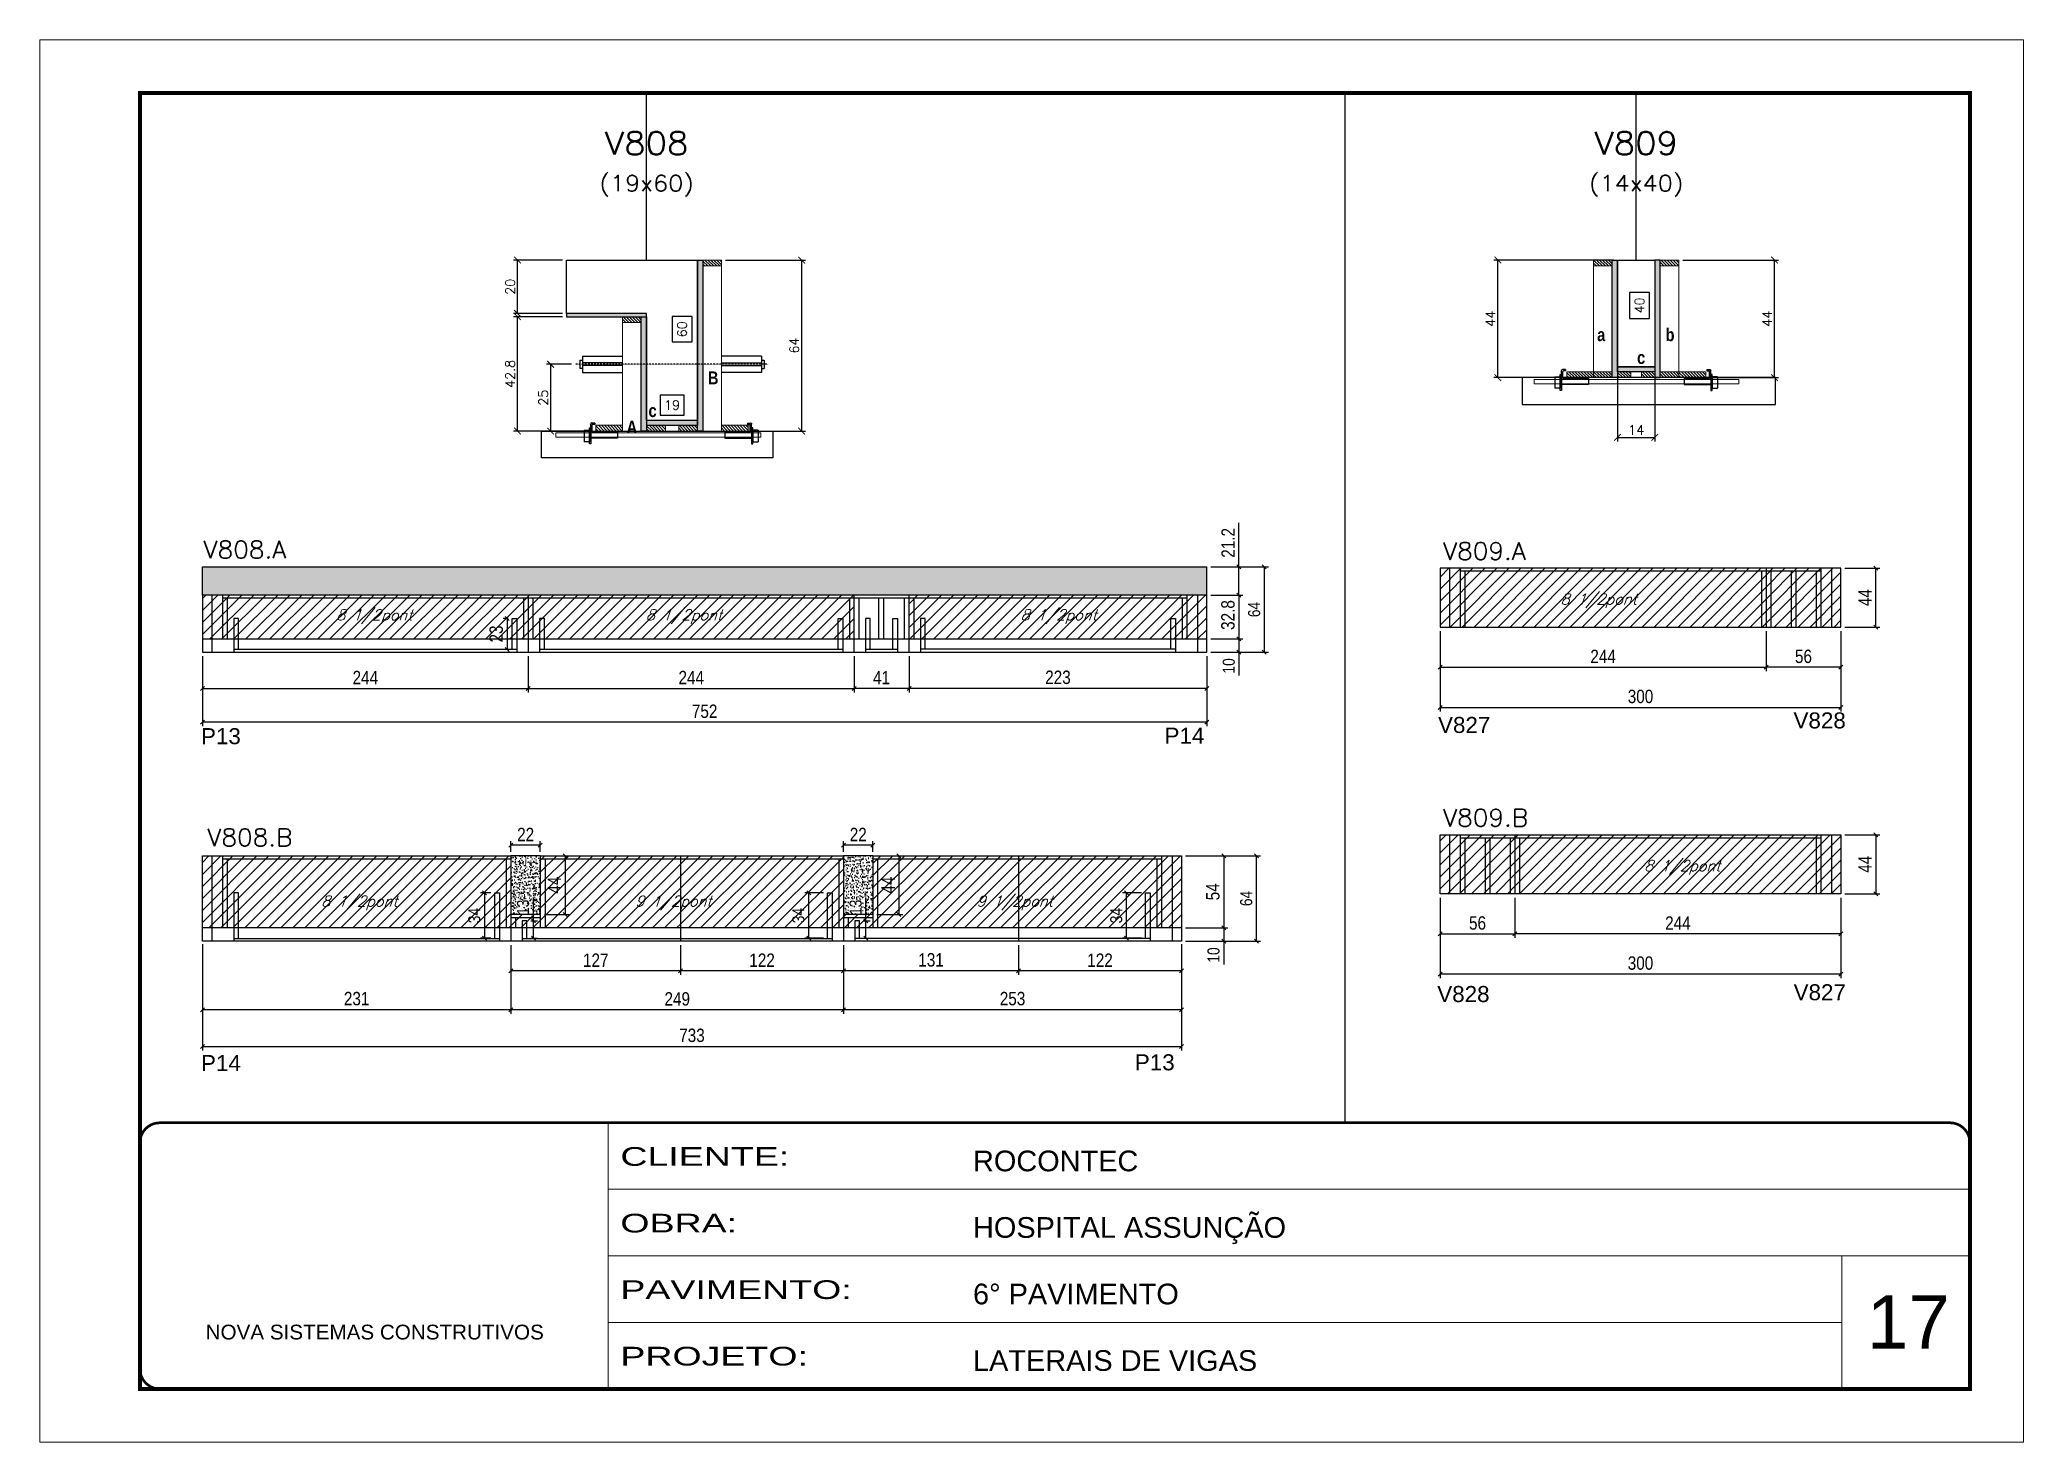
# Model space of a CAD drawing. Extents: x -20960 to -5926, y -2106 to 21915.
# Drawn here: x -12207 to -10722, y 16271 to 17321 of the extents above; entities that cross this region are included whole.
import ezdxf
from ezdxf.enums import TextEntityAlignment as Align

# ---------------------------------------------------------------- set-up
doc = ezdxf.new("R2010")
doc.units = 0
for name, pattern in [('CONTINUO', [0]), ('DASHED', [0.75, 0.5, -0.25]), ('HIDDEN', [0.375, 0.25, -0.125])]:
    doc.linetypes.add(name, pattern=pattern)
for name, color, linetype in [('5', 5, 'Continuous'), ('barrote', 251, 'Continuous'), ('COTA', 241, 'Continuous'), ('Cota Seção (2x)', 4, 'Continuous'), ('detalhes', 4, 'Continuous'), ('Painéis', 200, 'Continuous'), ('presilha', 1, 'Continuous'), ('Reaproveitamento', 251, 'Continuous'), ('SARR_2.2x7', 40, 'Continuous'), ('SARR_3.5x7', 81, 'Continuous'), ('TENSOR', 3, 'Continuous'), ('texto', 7, 'Continuous'), ('Texto de Titulo', 7, 'Continuous'), ('Texto Qtd Sarr', 242, 'Continuous')]:
    doc.layers.add(name, color=color, linetype=linetype)
for name, color, linetype, lineweight in [('CARIMBO', 255, 'Continuous', 9), ('CONCRETO', 251, 'Continuous', 25), ('Folhas', 255, 'Continuous', 9), ('Hachura', 251, 'Continuous', 9), ('Madeira', 126, 'Continuous', 18), ('SARRAFO DE PRESSAO', 251, 'DASHED', 9), ('SCO-___-LAJ', 2, 'Continuous', 0), ('Texto Seção', 7, 'Continuous', 15)]:
    doc.layers.add(name, color=color, linetype=linetype, lineweight=lineweight)
doc.styles.add('ARIAL', font='arial.ttf')
doc.styles.add('COTA TECNICA', font='techl___.ttf', dxfattribs={"height": 10})
doc.styles.add('COTA TECNICA-50', font='techl___.ttf', dxfattribs={"height": 9})
doc.styles.add('REGUA-120', font='ROMANS.shx', dxfattribs={"height": 15})
doc.styles.add('Romans', font='romans.shx')
doc.styles.get("Standard").update_dxf_attribs({"font": 'arial.ttf'})
doc.styles.add('TECNICA', font='techb___.ttf', dxfattribs={"height": 10})
doc.styles.add('Tecnologia', font='')
doc.styles.get('Tecnologia').set_extended_font_data('Forgotten Futurist')
doc.dimstyles.new('COTA PAINEL-50', dxfattribs={"dimtxt": 9, "dimasz": 3, "dimexe": 3, "dimexo": 3, "dimgap": 3, "dimtad": 1, "dimdec": 1, "dimzin": 12, "dimdsep": 46, "dimtxsty": 'COTA TECNICA-50', "dimblk1": 'OBLIQUE', "dimblk2": 'OBLIQUE', "dimsah": 1, "dimcen": 0.9, "dimclrd": 4, "dimclre": 4, "dimclrt": 240, "dimadec": 1, "dimazin": 3, "dimtfac": 1, "dimtdec": 1, "dimtmove": 0, "dimatfit": 3, "dimfxl": 1, "dimtolj": 1, "dimtzin": 12, "dimarcsym": 0})
doc.dimstyles.new('Cota Seção (2x)', dxfattribs={"dimtxt": 7, "dimasz": 5, "dimexe": 3, "dimexo": 3, "dimgap": 2, "dimtad": 3, "dimdec": 1, "dimlfac": 0.5, "dimzin": 12, "dimdsep": 46, "dimtxsty": 'Romans', "dimblk": 'ARCHTICK', "dimcen": 0, "dimclrd": 4, "dimclre": 4, "dimclrt": 1, "dimadec": 1, "dimazin": 3, "dimtfac": 1, "dimtdec": 1, "dimtmove": 0, "dimatfit": 3, "dimldrblk": 'OBLIQUE', "dimfxl": 1, "dimtolj": 1, "dimtzin": 12, "dimarcsym": 0})
doc.dimstyles.new('Cota Seção interna', dxfattribs={"dimtxt": 7, "dimasz": 6, "dimexe": 0.18, "dimexo": 2, "dimgap": -4, "dimtad": 3, "dimdec": 1, "dimlfac": 0.5, "dimzin": 12, "dimdsep": 46, "dimtxsty": 'Romans', "dimblk": 'ARCHTICK', "dimcen": 0.09, "dimse1": 1, "dimse2": 1, "dimsd1": 1, "dimsd2": 1, "dimclrd": 180, "dimclre": 5, "dimclrt": 1, "dimadec": 0, "dimazin": 3, "dimtfac": 1, "dimtdec": 1, "dimtofl": 0, "dimtmove": 0, "dimatfit": 3, "dimldrblk": 'ARCHTICK', "dimfxl": 1, "dimtolj": 1, "dimtzin": 0, "dimarcsym": 0})
doc.dimstyles.new('PAINEL', dxfattribs={"dimtxt": 10, "dimasz": 3, "dimexe": 3, "dimexo": 3, "dimgap": 3, "dimtad": 1, "dimdec": 1, "dimzin": 12, "dimdsep": 46, "dimtxsty": 'COTA TECNICA', "dimblk1": 'OBLIQUE', "dimblk2": 'OBLIQUE', "dimsah": 1, "dimcen": 0.9, "dimclrd": 4, "dimclre": 4, "dimclrt": 240, "dimadec": 1, "dimazin": 3, "dimtfac": 1, "dimtdec": 1, "dimtmove": 0, "dimatfit": 3, "dimfxl": 1, "dimtolj": 1, "dimtzin": 12, "dimarcsym": 0})
pattern_1 = [(315, (11920.8462, 8838.4468), (1.12253202, 1.12253202), [])]
pattern_2 = [(315, (11930.8462, 8838.4468), (1.12253202, 1.12253202), [])]
pattern_3 = [(45, (-148507.838, -14867.5354), (-4.49012806, 4.49012806), [])]
pattern_4 = [(50, (-143529.248, -15573.5878), (5.46554007, -0.47817257), [0.5715, -6.2865]), (355, (-143529.248, -15573.588), (-1.05730264, 5.73170536), [0.4572, -5.02921753]), (100.4514447, (-143528.7924, -15573.6276), (4.40823741, 5.25353256), [0.48570026, -5.34270734]), (46.1842, (-143529.248, -15572.064), (8.13237123, -1.26126984), [0.85725, -9.42975]), (96.6355576, (-143528.57, -15572.169), (7.122124, 7.42278374), [0.7285507, -8.01406824]), (351.184151, (-143529.248, -15572.064), (7.122124, 7.42278374), [0.685799, -7.54379196]), (21, (-143528.486, -15572.4448), (4.54843174, -3.06795595), [0.5715, -6.2865]), (326, (-143528.486, -15572.445), (1.85406085, 5.52563898), [0.4572, -5.0292]), (71.451445, (-143528.107, -15572.7004), (6.40249258, 2.45768307), [0.48570026, -5.34269813]), (37.5, (-143529.2479, -15573.5878), (0.092658098, 2.536651166), [0, -4.96824, 0, -5.1054, 0, -5.04825]), (7.5, (-143529.248, -15573.5878), (2.004589875, 3.005417245), [0, -2.91084, 0, -4.85394, 0, -1.92405]), (327.5, (-143530.9472, -15573.5878), (4.067717855, -0.17186232), [0, -1.905, 0, -5.9436, 0, -7.8867]), (317.5, (-143531.709, -15573.5878), (4.44387544, 0.76279473), [0, -2.4765, 0, -3.94716, 0, -5.6007])]
pattern_5 = [(45, (-154545.2446, -16016.1105), (-4.49012806, 4.49012806), [])]

msp = doc.modelspace()

# ---------------------------------------------------------------- texts
at = {"layer": '5', "linetype": 'Continuous'}
for s, p in [('V827', (-11160.14, 16802.11)), ('V828', (-10894.05, 16805.5)), ('P13', (-12086.22, 16793.71)), ('P14', (-11364.89, 16794.11)), ('V828', (-11160.73, 16600.68)), ('V827', (-10893.97, 16602.01)), ('P14', (-12086.22, 16548.97)), ('P13', (-11387.12, 16549.57))]:
    msp.add_text(s, height=12, rotation=0.00004, dxfattribs=at).set_placement(p)
at = {"layer": 'CARIMBO', "style": 'ARIAL'}
msp.add_text('17', height=40, dxfattribs=at).set_placement((-10839.14, 16341.23))
at = {"layer": 'detalhes', "style": 'TECNICA'}
for s, p in [('a', (-11041.08, 17095.43)), ('b', (-10989.84, 17095.42)), ('c', (-11011.17, 17078.33)), ('B', (-11706.78, 17063.12)), ('A', (-11767.62, 17026.28)), ('c', (-11751.23, 17038.59))]:
    msp.add_text(s, height=9.6, dxfattribs=at).set_placement(p)
at = {"layer": 'texto', "color": 2, "char_height": 8, "attachment_point": 5, "style": 'Romans'}
for s, insert in [('{\\Q19;\\C256;8 1/2pont}', (-11039.88, 16901.03)), ('{\\Q19;\\C256;8 1/2pont}', (-11956.48, 16889.21)), ('{\\Q19;\\C256;8 1/2pont}', (-11724.67, 16889.21)), ('{\\Q19;\\C256;8 1/2pont}', (-11444.15, 16889.21)), ('{\\Q19;\\C256;8 1/2pont}', (-10977.3, 16701.43)), ('{\\Q19;\\C256;8 1/2pont}', (-11967.66, 16674.91)), ('{\\Q19;\\C256;9 1/2pont}', (-11732.55, 16674.91)), ('{\\Q19;\\C256;9 1/2pont}', (-11477.08, 16674.91))]:
    msp.add_mtext(s, dxfattribs=dict(at, insert=insert))
at = {"layer": 'Texto Seção', "style": 'REGUA-120', "width": 1.05}
for s, p in [('V808.A', (-12084.34, 16932.87)), ('V809.A', (-11156.38, 16931.76)), ('V809.B', (-11156.38, 16732.16)), ('V808.B', (-12081.48, 16717.44))]:
    msp.add_text(s, height=13, dxfattribs=at).set_placement(p)

# ---------------------------------------------------------------- blocks, each defined once
blk = doc.blocks.new('9999999999')
at = {"color": 30, "linetype": 'CONTINUO'}
for p, q in [((98564.6, 34230.2), (98564.6, 34429.4)), ((98564.6, 34379.6), (99584, 34379.6)), ((98564.6, 34329.8), (99488, 34329.8)), ((99584, 34329.8), (99488, 34329.8)), ((99488, 34329.8), (99488, 34230.2)), ((98564.6, 34280), (99488, 34280))]:
    blk.add_line(p, q, dxfattribs=at)
at = {"color": 30, "linetype": 'CONTINUO', "const_width": 2}
blk.add_lwpolyline([(99584, 34230.2), (99584, 34414.4, 0.414214), (99569, 34429.4), (98229, 34429.4, 0.414214), (98214, 34414.4), (98214, 34245.2, 0.414214), (98229, 34230.2), (99584, 34230.2)], format="xyb", dxfattribs=at)
at = {"layer": 'Folhas'}
blk.add_lwpolyline([(98139, 34190.2), (99624, 34190.2), (99624, 35240.2), (98139, 35240.2)], close=True, dxfattribs=at)
at = {"layer": 'Folhas', "color": 30, "const_width": 3}
blk.add_lwpolyline([(98214, 34230.2), (99584, 34230.2), (99584, 35200.2), (98214, 35200.2)], close=True, dxfattribs=at)
at = {"color": 7, "linetype": 'Continuous', "ltscale": 5, "style": 'ARIAL'}
for s, height, p in [('ROCONTEC', 15.48, (98837.7, 34393.1)), ('HOSPITAL ASSUNÇÃO', 15.483, (98837.7, 34343.3)), ('6° PAVIMENTO', 15.483, (98837.7, 34293.5)), ('NOVA SISTEMAS CONSTRUTIVOS', 11.059, (98263.2, 34267.2)), ('LATERAIS DE VIGAS', 15.483, (98837.7, 34243.7))]:
    blk.add_text(s, height=height, dxfattribs=at).set_placement(p)
at = {"layer": 'Folhas', "color": 7, "style": 'Tecnologia', "width": 1.5}
for s, p in [('CLIENTE:', (98573.7, 34397.2)), ('OBRA:', (98573.7, 34347.3)), ('PAVIMENTO:', (98573.7, 34297.5)), ('PROJETO:', (98573.7, 34247.7))]:
    blk.add_text(s, height=14, dxfattribs=at).set_placement(p)
blk = doc.blocks.new('titulo1')
at = {"layer": 'Defpoints', "color": 252, "linetype": 'HIDDEN', "ltscale": 2}
blk.add_line((0, 0), (0, 125), dxfattribs=at)
at = {"layer": 'Defpoints', "style": 'Romans', "oblique": 15}
blk.add_attdef('FOLHA', text='', height=10, dxfattribs=at).set_placement((0, 15.6), align=Align.MIDDLE_CENTER)
at = {"layer": 'Texto Qtd Sarr', "color": 3, "style": 'Romans', "oblique": 15}
for tag, height, p in [('TITULO', 17, (0, 71.4)), ('SEÇÃO', 12, (0, 41.5))]:
    blk.add_attdef(tag, text='', height=height, dxfattribs=at).set_placement(p, align=Align.MIDDLE_CENTER)
blk = doc.blocks.new('_ArchTick')
at = {"color": 0, "linetype": 'ByBlock', "const_width": 0.15}
blk.add_lwpolyline([(-0.5, -0.5), (0.5, 0.5)], dxfattribs=at)
blk = doc.blocks.new('*D591')
at = {"layer": 'COTA', "color": 4, "lineweight": -2, "transparency": 16777216}
for p, q in [((-11815.6, 17113.7), (-11852.3, 17113.7)), ((-11849.3, 17028.1), (-11849.3, 17113.7)), ((-11798, 17028.1), (-11852.3, 17028.1))]:
    blk.add_line(p, q, dxfattribs=at)
at = {"layer": 'Defpoints', "color": 0, "transparency": 16777216}
for p in [(-11849.3, 17113.7), (-11812.6, 17113.7), (-11795, 17028.1)]:
    blk.add_point(p, dxfattribs=at)
at = {"layer": 'COTA', "color": 4, "lineweight": -2, "transparency": 16777216, "xscale": 5, "yscale": 5, "zscale": 5}
for p, rotation in [((-11849.3, 17113.7), 90), ((-11849.3, 17028.1), 270)]:
    blk.add_blockref('_ArchTick', p, dxfattribs=dict(at, rotation=rotation))
at = {"layer": 'COTA', "color": 1, "transparency": 16777216, "insert": (-11854.8, 17070.9), "char_height": 7, "attachment_point": 5, "rotation": 90, "style": 'Romans'}
blk.add_mtext('\\A1;42.8', dxfattribs=at)
blk = doc.blocks.new('_Oblique')
at = {"color": 0, "linetype": 'ByBlock', "lineweight": -2}
blk.add_line((-0.5, -0.5), (0.5, 0.5), dxfattribs=at)
blk = doc.blocks.new('*D592')
at = {"layer": 'COTA', "color": 4, "lineweight": -2, "transparency": 16777216}
for p, q in [((-11815.6, 17156.1), (-11852.3, 17156.1)), ((-11849.3, 17116.1), (-11849.3, 17156.1)), ((-11815.6, 17116.1), (-11852.3, 17116.1))]:
    blk.add_line(p, q, dxfattribs=at)
at = {"layer": 'Defpoints', "color": 0, "transparency": 16777216}
for p in [(-11849.3, 17156.1), (-11812.6, 17156.1), (-11812.6, 17116.1)]:
    blk.add_point(p, dxfattribs=at)
at = {"layer": 'COTA', "color": 4, "lineweight": -2, "transparency": 16777216, "xscale": 5, "yscale": 5, "zscale": 5}
for p, rotation in [((-11849.3, 17156.1), 90), ((-11849.3, 17116.1), 270)]:
    blk.add_blockref('_ArchTick', p, dxfattribs=dict(at, rotation=rotation))
at = {"layer": 'COTA', "color": 1, "transparency": 16777216, "insert": (-11854.8, 17136.1), "char_height": 7, "attachment_point": 5, "rotation": 90, "style": 'Romans'}
blk.add_mtext('\\A1;20', dxfattribs=at)
blk = doc.blocks.new('*D593')
at = {"layer": 'Cota Seção (2x)', "color": 180, "lineweight": -2, "transparency": 16777216}
for p, q in [((-11718.6, 17113.8), (-11733.6, 17113.8)), ((-11733.6, 17113.8), (-11733.6, 17094.8)), ((-11718.6, 17094.8), (-11718.6, 17113.8)), ((-11733.6, 17094.8), (-11718.6, 17094.8))]:
    blk.add_line(p, q, dxfattribs=at)
at = {"layer": 'Defpoints', "color": 0, "transparency": 16777216}
for p in [(-11752.6, 17156.1), (-11714.6, 17156.1), (-11752.6, 17036.1)]:
    blk.add_point(p, dxfattribs=at)
at = {"layer": 'Cota Seção (2x)', "color": 1, "transparency": 16777216, "insert": (-11726.1, 17104.3), "char_height": 7, "attachment_point": 5, "rotation": 90, "style": 'Romans'}
blk.add_mtext('\\A1;60', dxfattribs=at)
blk = doc.blocks.new('PRESILHA METÁLICA 1')
at = {"layer": 'presilha'}
for p, q in [((0, 13), (6, 13)), ((0, 13), (0, 0)), ((6, 0), (0, 0)), ((6, 15.5), (7.5, 15.5)), ((6, -2.5), (6, 15.5)), ((6, 13), (6, 0)), ((7.5, 10.6), (7.5, 19.9)), ((7.5, 15.5), (7.5, -2.5)), ((37.5, 4.1), (7.5, 4.1)), ((12, 21), (8.6, 21)), ((9, 11.6), (9, 18.9)), ((12, 19.5), (9.6, 19.5)), ((37.5, 11), (9.6, 11)), ((12, 21), (12, 19.5)), ((37.5, 11), (37.5, 4.1)), ((7.5, -2.5), (6, -2.5))]:
    blk.add_line(p, q, dxfattribs=at)
for centre, radius, start, end in [((8.6, 19.9), 1.14, 90, 180), ((9.6, 18.9), 0.57, 90, 180), ((9.6, 11.6), 0.57, 180, 270)]:
    blk.add_arc(centre, radius, start, end, dxfattribs=at)
blk = doc.blocks.new('*D594')
at = {"layer": 'Cota Seção (2x)', "color": 180, "lineweight": -2, "transparency": 16777216}
for p, q in [((-11724.6, 17055.1), (-11742.6, 17055.1)), ((-11742.6, 17055.1), (-11742.6, 17040.1)), ((-11724.6, 17040.1), (-11724.6, 17055.1)), ((-11742.6, 17040.1), (-11724.6, 17040.1))]:
    blk.add_line(p, q, dxfattribs=at)
at = {"layer": 'Defpoints', "color": 0, "transparency": 16777216}
for p in [(-11752.6, 17036.1), (-11752.6, 17028.1), (-11714.6, 17028.1)]:
    blk.add_point(p, dxfattribs=at)
at = {"layer": 'Cota Seção (2x)', "color": 1, "transparency": 16777216, "insert": (-11733.6, 17047.6), "char_height": 7, "attachment_point": 5, "style": 'Romans'}
blk.add_mtext('\\A1;19', dxfattribs=at)
blk = doc.blocks.new('*D595')
at = {"layer": 'COTA', "color": 4, "lineweight": -2, "transparency": 16777216}
for p, q in [((-11693.6, 17156.1), (-11633.6, 17156.1)), ((-11636.6, 17156.1), (-11636.6, 17028.1)), ((-11693.6, 17028.1), (-11633.6, 17028.1))]:
    blk.add_line(p, q, dxfattribs=at)
at = {"layer": 'Defpoints', "color": 0, "transparency": 16777216}
for p in [(-11696.6, 17156.1), (-11696.6, 17028.1), (-11636.6, 17028.1)]:
    blk.add_point(p, dxfattribs=at)
at = {"layer": 'COTA', "color": 4, "lineweight": -2, "transparency": 16777216, "xscale": 5, "yscale": 5, "zscale": 5}
for p, rotation in [((-11636.6, 17156.1), 90), ((-11636.6, 17028.1), 270)]:
    blk.add_blockref('_ArchTick', p, dxfattribs=dict(at, rotation=rotation))
at = {"layer": 'COTA', "color": 1, "transparency": 16777216, "insert": (-11642.1, 17092.1), "char_height": 7, "attachment_point": 5, "rotation": 90, "style": 'Romans'}
blk.add_mtext('\\A1;64', dxfattribs=at)
blk = doc.blocks.new('*D596')
at = {"layer": 'COTA', "color": 4, "lineweight": -2, "transparency": 16777216}
for p, q in [((-11808.9, 17078.1), (-11827.5, 17078.1)), ((-11824.5, 17078.1), (-11824.5, 17028.1)), ((-11808.9, 17028.1), (-11827.5, 17028.1))]:
    blk.add_line(p, q, dxfattribs=at)
at = {"layer": 'Defpoints', "color": 0, "transparency": 16777216}
for p in [(-11805.9, 17078.1), (-11824.5, 17028.1), (-11805.9, 17028.1)]:
    blk.add_point(p, dxfattribs=at)
at = {"layer": 'COTA', "color": 4, "lineweight": -2, "transparency": 16777216, "xscale": 5, "yscale": 5, "zscale": 5}
for p, rotation in [((-11824.5, 17078.1), 90), ((-11824.5, 17028.1), 270)]:
    blk.add_blockref('_ArchTick', p, dxfattribs=dict(at, rotation=rotation))
at = {"layer": 'COTA', "color": 1, "transparency": 16777216, "insert": (-11830, 17053.1), "char_height": 7, "attachment_point": 5, "rotation": 90, "style": 'Romans'}
blk.add_mtext('\\A1;25', dxfattribs=at)
blk = doc.blocks.new('*D597')
at = {"layer": 'COTA', "color": 4, "linetype": 'ByBlock', "lineweight": -2, "transparency": 16777216}
for p, q in [((-11158.6, 16878.4), (-11158.6, 16818.2)), ((-10858.6, 16878.4), (-10858.6, 16818.2)), ((-11158.6, 16821.2), (-10858.6, 16821.2))]:
    blk.add_line(p, q, dxfattribs=at)
at = {"layer": 'Defpoints', "color": 0, "linetype": 'ByBlock', "transparency": 16777216}
for p in [(-11158.6, 16881.4), (-10858.6, 16881.4), (-10858.6, 16821.2)]:
    blk.add_point(p, dxfattribs=at)
at = {"layer": 'COTA', "color": 4, "linetype": 'ByBlock', "lineweight": -2, "transparency": 16777216, "xscale": 3, "yscale": 3, "zscale": 3, "rotation": 180}
blk.add_blockref('_Oblique', (-11158.6, 16821.2), dxfattribs=at)
at = {"layer": 'COTA', "color": 4, "linetype": 'ByBlock', "lineweight": -2, "transparency": 16777216, "xscale": 3, "yscale": 3, "zscale": 3}
blk.add_blockref('_Oblique', (-10858.6, 16821.2), dxfattribs=at)
at = {"layer": 'COTA', "color": 240, "linetype": 'ByBlock', "transparency": 16777216, "insert": (-11008.6, 16829.4), "char_height": 10, "attachment_point": 5, "style": 'COTA TECNICA'}
blk.add_mtext('\\A1;300', dxfattribs=at)
blk = doc.blocks.new('*D598')
at = {"layer": 'COTA', "color": 4, "linetype": 'ByBlock', "lineweight": -2, "transparency": 16777216}
for p, q in [((-11158.6, 16878.4), (-11158.6, 16848.3)), ((-10914.6, 16878.4), (-10914.6, 16848.3)), ((-11158.6, 16851.3), (-10914.6, 16851.3))]:
    blk.add_line(p, q, dxfattribs=at)
at = {"layer": 'Defpoints', "color": 0, "linetype": 'ByBlock', "transparency": 16777216}
for p in [(-11158.6, 16881.4), (-10914.6, 16881.4), (-10914.6, 16851.3)]:
    blk.add_point(p, dxfattribs=at)
at = {"layer": 'COTA', "color": 4, "linetype": 'ByBlock', "lineweight": -2, "transparency": 16777216, "xscale": 3, "yscale": 3, "zscale": 3, "rotation": 180}
blk.add_blockref('_Oblique', (-11158.6, 16851.3), dxfattribs=at)
at = {"layer": 'COTA', "color": 4, "linetype": 'ByBlock', "lineweight": -2, "transparency": 16777216, "xscale": 3, "yscale": 3, "zscale": 3}
blk.add_blockref('_Oblique', (-10914.6, 16851.3), dxfattribs=at)
at = {"layer": 'COTA', "color": 240, "linetype": 'ByBlock', "transparency": 16777216, "insert": (-11036.6, 16859.4), "char_height": 10, "attachment_point": 5, "style": 'COTA TECNICA'}
blk.add_mtext('\\A1;244', dxfattribs=at)
blk = doc.blocks.new('*D599')
at = {"layer": 'COTA', "color": 4, "linetype": 'ByBlock', "lineweight": -2, "transparency": 16777216}
for p, q in [((-10914.6, 16878.4), (-10914.6, 16848.3)), ((-10858.6, 16878.4), (-10858.6, 16848.3)), ((-10858.6, 16851.3), (-10914.6, 16851.3))]:
    blk.add_line(p, q, dxfattribs=at)
at = {"layer": 'Defpoints', "color": 0, "linetype": 'ByBlock', "transparency": 16777216}
for p in [(-10914.6, 16881.4), (-10858.6, 16881.4), (-10914.6, 16851.3)]:
    blk.add_point(p, dxfattribs=at)
at = {"layer": 'COTA', "color": 4, "linetype": 'ByBlock', "lineweight": -2, "transparency": 16777216, "xscale": 3, "yscale": 3, "zscale": 3, "rotation": 180}
blk.add_blockref('_Oblique', (-10914.6, 16851.3), dxfattribs=at)
at = {"layer": 'COTA', "color": 4, "linetype": 'ByBlock', "lineweight": -2, "transparency": 16777216, "xscale": 3, "yscale": 3, "zscale": 3}
blk.add_blockref('_Oblique', (-10858.6, 16851.3), dxfattribs=at)
at = {"layer": 'COTA', "color": 240, "linetype": 'ByBlock', "transparency": 16777216, "insert": (-10886.6, 16859.4), "char_height": 10, "attachment_point": 5, "style": 'COTA TECNICA'}
blk.add_mtext('\\A1;56', dxfattribs=at)
blk = doc.blocks.new('*D600')
at = {"layer": 'COTA', "color": 4, "linetype": 'ByBlock', "lineweight": -2, "transparency": 16777216}
for p, q in [((-10855.6, 16925.4), (-10829.4, 16925.4)), ((-10832.4, 16881.4), (-10832.4, 16925.4)), ((-10855.6, 16881.4), (-10829.4, 16881.4))]:
    blk.add_line(p, q, dxfattribs=at)
at = {"layer": 'Defpoints', "color": 0, "linetype": 'ByBlock', "transparency": 16777216}
for p in [(-10858.6, 16925.4), (-10832.4, 16925.4), (-10858.6, 16881.4)]:
    blk.add_point(p, dxfattribs=at)
at = {"layer": 'COTA', "color": 4, "linetype": 'ByBlock', "lineweight": -2, "transparency": 16777216, "xscale": 3, "yscale": 3, "zscale": 3}
for p, rotation in [((-10832.4, 16925.4), 90), ((-10832.4, 16881.4), 270)]:
    blk.add_blockref('_Oblique', p, dxfattribs=dict(at, rotation=rotation))
at = {"layer": 'COTA', "color": 240, "linetype": 'ByBlock', "transparency": 16777216, "insert": (-10840.5, 16903.4), "char_height": 10, "attachment_point": 5, "rotation": 90, "style": 'COTA TECNICA'}
blk.add_mtext('\\A1;44', dxfattribs=at)
blk = doc.blocks.new('*D601')
at = {"layer": 'COTA', "color": 4, "linetype": 'ByBlock', "lineweight": -2, "transparency": 16777216}
for p, q in [((-11158.6, 16678.8), (-11158.6, 16618.6)), ((-10858.6, 16678.8), (-10858.6, 16618.6)), ((-10858.6, 16621.6), (-11158.6, 16621.6))]:
    blk.add_line(p, q, dxfattribs=at)
at = {"layer": 'Defpoints', "color": 0, "linetype": 'ByBlock', "transparency": 16777216}
for p in [(-11158.6, 16681.8), (-10858.6, 16681.8), (-11158.6, 16621.6)]:
    blk.add_point(p, dxfattribs=at)
at = {"layer": 'COTA', "color": 4, "linetype": 'ByBlock', "lineweight": -2, "transparency": 16777216, "xscale": 3, "yscale": 3, "zscale": 3, "rotation": 180}
blk.add_blockref('_Oblique', (-11158.6, 16621.6), dxfattribs=at)
at = {"layer": 'COTA', "color": 4, "linetype": 'ByBlock', "lineweight": -2, "transparency": 16777216, "xscale": 3, "yscale": 3, "zscale": 3}
blk.add_blockref('_Oblique', (-10858.6, 16621.6), dxfattribs=at)
at = {"layer": 'COTA', "color": 240, "linetype": 'ByBlock', "transparency": 16777216, "insert": (-11008.6, 16629.8), "char_height": 10, "attachment_point": 5, "style": 'COTA TECNICA'}
blk.add_mtext('\\A1;300', dxfattribs=at)
blk = doc.blocks.new('*D602')
at = {"layer": 'COTA', "color": 4, "linetype": 'ByBlock', "lineweight": -2, "transparency": 16777216}
for p, q in [((-11102.6, 16678.8), (-11102.6, 16648.7)), ((-10858.6, 16678.8), (-10858.6, 16648.7)), ((-10858.6, 16651.7), (-11102.6, 16651.7))]:
    blk.add_line(p, q, dxfattribs=at)
at = {"layer": 'Defpoints', "color": 0, "linetype": 'ByBlock', "transparency": 16777216}
for p in [(-11102.6, 16681.8), (-10858.6, 16681.8), (-11102.6, 16651.7)]:
    blk.add_point(p, dxfattribs=at)
at = {"layer": 'COTA', "color": 4, "linetype": 'ByBlock', "lineweight": -2, "transparency": 16777216, "xscale": 3, "yscale": 3, "zscale": 3, "rotation": 180}
blk.add_blockref('_Oblique', (-11102.6, 16651.7), dxfattribs=at)
at = {"layer": 'COTA', "color": 4, "linetype": 'ByBlock', "lineweight": -2, "transparency": 16777216, "xscale": 3, "yscale": 3, "zscale": 3}
blk.add_blockref('_Oblique', (-10858.6, 16651.7), dxfattribs=at)
at = {"layer": 'COTA', "color": 240, "linetype": 'ByBlock', "transparency": 16777216, "insert": (-10980.6, 16659.8), "char_height": 10, "attachment_point": 5, "style": 'COTA TECNICA'}
blk.add_mtext('\\A1;244', dxfattribs=at)
blk = doc.blocks.new('*D603')
at = {"layer": 'COTA', "color": 4, "linetype": 'ByBlock', "lineweight": -2, "transparency": 16777216}
for p, q in [((-11158.6, 16678.8), (-11158.6, 16648.7)), ((-11102.6, 16678.8), (-11102.6, 16648.7)), ((-11158.6, 16651.7), (-11102.6, 16651.7))]:
    blk.add_line(p, q, dxfattribs=at)
at = {"layer": 'Defpoints', "color": 0, "linetype": 'ByBlock', "transparency": 16777216}
for p in [(-11158.6, 16681.8), (-11102.6, 16681.8), (-11102.6, 16651.7)]:
    blk.add_point(p, dxfattribs=at)
at = {"layer": 'COTA', "color": 4, "linetype": 'ByBlock', "lineweight": -2, "transparency": 16777216, "xscale": 3, "yscale": 3, "zscale": 3, "rotation": 180}
blk.add_blockref('_Oblique', (-11158.6, 16651.7), dxfattribs=at)
at = {"layer": 'COTA', "color": 4, "linetype": 'ByBlock', "lineweight": -2, "transparency": 16777216, "xscale": 3, "yscale": 3, "zscale": 3}
blk.add_blockref('_Oblique', (-11102.6, 16651.7), dxfattribs=at)
at = {"layer": 'COTA', "color": 240, "linetype": 'ByBlock', "transparency": 16777216, "insert": (-11130.6, 16659.8), "char_height": 10, "attachment_point": 5, "style": 'COTA TECNICA'}
blk.add_mtext('\\A1;56', dxfattribs=at)
blk = doc.blocks.new('*D604')
at = {"layer": 'COTA', "color": 4, "linetype": 'ByBlock', "lineweight": -2, "transparency": 16777216}
for p, q in [((-10855.6, 16725.8), (-10829.4, 16725.8)), ((-10832.4, 16725.8), (-10832.4, 16681.8)), ((-10855.6, 16681.8), (-10829.4, 16681.8))]:
    blk.add_line(p, q, dxfattribs=at)
at = {"layer": 'Defpoints', "color": 0, "linetype": 'ByBlock', "transparency": 16777216}
for p in [(-10858.6, 16725.8), (-10858.6, 16681.8), (-10832.4, 16681.8)]:
    blk.add_point(p, dxfattribs=at)
at = {"layer": 'COTA', "color": 4, "linetype": 'ByBlock', "lineweight": -2, "transparency": 16777216, "xscale": 3, "yscale": 3, "zscale": 3}
for p, rotation in [((-10832.4, 16725.8), 90), ((-10832.4, 16681.8), 270)]:
    blk.add_blockref('_Oblique', p, dxfattribs=dict(at, rotation=rotation))
at = {"layer": 'COTA', "color": 240, "linetype": 'ByBlock', "transparency": 16777216, "insert": (-10840.5, 16703.8), "char_height": 10, "attachment_point": 5, "rotation": 90, "style": 'COTA TECNICA'}
blk.add_mtext('\\A1;44', dxfattribs=at)
blk = doc.blocks.new('*D605')
at = {"layer": 'COTA', "color": 4, "lineweight": -2, "transparency": 16777216}
for p, q in [((-11028.8, 17156.1), (-11118.4, 17156.1)), ((-11115.4, 17068.1), (-11115.4, 17156.1)), ((-11066.8, 17068.1), (-11118.4, 17068.1))]:
    blk.add_line(p, q, dxfattribs=at)
at = {"layer": 'Defpoints', "color": 0, "transparency": 16777216}
for p in [(-11115.4, 17156.1), (-11025.8, 17156.1), (-11063.8, 17068.1)]:
    blk.add_point(p, dxfattribs=at)
at = {"layer": 'COTA', "color": 4, "lineweight": -2, "transparency": 16777216, "xscale": 5, "yscale": 5, "zscale": 5}
for p, rotation in [((-11115.4, 17156.1), 90), ((-11115.4, 17068.1), 270)]:
    blk.add_blockref('_ArchTick', p, dxfattribs=dict(at, rotation=rotation))
at = {"layer": 'COTA', "color": 1, "transparency": 16777216, "insert": (-11120.9, 17112.1), "char_height": 7, "attachment_point": 5, "rotation": 90, "style": 'Romans'}
blk.add_mtext('\\A1;44', dxfattribs=at)
blk = doc.blocks.new('*D606')
at = {"layer": 'COTA', "color": 4, "lineweight": -2, "transparency": 16777216}
for p, q in [((-10976.8, 17156.1), (-10905.3, 17156.1)), ((-10908.3, 17068.1), (-10908.3, 17156.1)), ((-10956.8, 17068.1), (-10905.3, 17068.1))]:
    blk.add_line(p, q, dxfattribs=at)
at = {"layer": 'Defpoints', "color": 0, "transparency": 16777216}
for p in [(-10979.8, 17156.1), (-10908.3, 17156.1), (-10959.8, 17068.1)]:
    blk.add_point(p, dxfattribs=at)
at = {"layer": 'COTA', "color": 4, "lineweight": -2, "transparency": 16777216, "xscale": 5, "yscale": 5, "zscale": 5}
for p, rotation in [((-10908.3, 17156.1), 90), ((-10908.3, 17068.1), 270)]:
    blk.add_blockref('_ArchTick', p, dxfattribs=dict(at, rotation=rotation))
at = {"layer": 'COTA', "color": 1, "transparency": 16777216, "insert": (-10913.8, 17112.1), "char_height": 7, "attachment_point": 5, "rotation": 90, "style": 'Romans'}
blk.add_mtext('\\A1;44', dxfattribs=at)
blk = doc.blocks.new('*D607')
at = {"layer": 'Cota Seção (2x)', "color": 180, "lineweight": -2, "transparency": 16777216}
for p, q in [((-11001.8, 17131.8), (-11016.8, 17131.8)), ((-11016.8, 17131.8), (-11016.8, 17112.4)), ((-11001.8, 17112.4), (-11001.8, 17131.8)), ((-11016.8, 17112.4), (-11001.8, 17112.4))]:
    blk.add_line(p, q, dxfattribs=at)
at = {"layer": 'Defpoints', "color": 0, "transparency": 16777216}
for p in [(-10997.8, 17156.1), (-10997.8, 17156.1), (-10997.8, 17076.1)]:
    blk.add_point(p, dxfattribs=at)
at = {"layer": 'Cota Seção (2x)', "color": 1, "transparency": 16777216, "insert": (-11009.3, 17122.1), "char_height": 7, "attachment_point": 5, "rotation": 90, "style": 'Romans'}
blk.add_mtext('\\A1;40', dxfattribs=at)
blk = doc.blocks.new('*D608')
at = {"layer": 'COTA', "color": 4, "lineweight": -2, "transparency": 16777216}
for p, q in [((-11025.8, 17069.5), (-11025.8, 17020.4)), ((-10997.8, 17069.5), (-10997.8, 17020.4)), ((-11025.8, 17023.4), (-10997.8, 17023.4))]:
    blk.add_line(p, q, dxfattribs=at)
at = {"layer": 'Defpoints', "color": 0, "transparency": 16777216}
for p in [(-11025.8, 17072.5), (-10997.8, 17072.5), (-10997.8, 17023.4)]:
    blk.add_point(p, dxfattribs=at)
at = {"layer": 'COTA', "color": 4, "lineweight": -2, "transparency": 16777216, "xscale": 5, "yscale": 5, "zscale": 5, "rotation": 180}
blk.add_blockref('_ArchTick', (-11025.8, 17023.4), dxfattribs=at)
at = {"layer": 'COTA', "color": 4, "lineweight": -2, "transparency": 16777216, "xscale": 5, "yscale": 5, "zscale": 5}
blk.add_blockref('_ArchTick', (-10997.8, 17023.4), dxfattribs=at)
at = {"layer": 'COTA', "color": 1, "transparency": 16777216, "insert": (-11011.8, 17028.9), "char_height": 7, "attachment_point": 5, "style": 'Romans'}
blk.add_mtext('\\A1;14', dxfattribs=at)
blk = doc.blocks.new('*D637')
at = {"layer": 'COTA', "color": 4, "linetype": 'ByBlock', "lineweight": -2, "transparency": 16777216}
for p, q in [((-12085.2, 16859.5), (-12085.2, 16832.5)), ((-11841.2, 16859.5), (-11841.2, 16832.5)), ((-12085.2, 16835.5), (-11841.2, 16835.5))]:
    blk.add_line(p, q, dxfattribs=at)
at = {"layer": 'Defpoints', "color": 0, "linetype": 'ByBlock', "transparency": 16777216}
for p in [(-12085.2, 16862.5), (-11841.2, 16862.5), (-11841.2, 16835.5)]:
    blk.add_point(p, dxfattribs=at)
at = {"layer": 'COTA', "color": 4, "linetype": 'ByBlock', "lineweight": -2, "transparency": 16777216, "xscale": 3, "yscale": 3, "zscale": 3, "rotation": 180}
blk.add_blockref('_Oblique', (-12085.2, 16835.5), dxfattribs=at)
at = {"layer": 'COTA', "color": 4, "linetype": 'ByBlock', "lineweight": -2, "transparency": 16777216, "xscale": 3, "yscale": 3, "zscale": 3}
blk.add_blockref('_Oblique', (-11841.2, 16835.5), dxfattribs=at)
at = {"layer": 'COTA', "color": 240, "linetype": 'ByBlock', "transparency": 16777216, "insert": (-11963.2, 16843.6), "char_height": 10, "attachment_point": 5, "style": 'COTA TECNICA'}
blk.add_mtext('\\A1;244', dxfattribs=at)
blk = doc.blocks.new('*D638')
at = {"layer": 'COTA', "color": 4, "linetype": 'ByBlock', "lineweight": -2, "transparency": 16777216}
for p, q in [((-11841.2, 16859.5), (-11841.2, 16832.5)), ((-11597.2, 16859.5), (-11597.2, 16832.5)), ((-11841.2, 16835.5), (-11597.2, 16835.5))]:
    blk.add_line(p, q, dxfattribs=at)
at = {"layer": 'Defpoints', "color": 0, "linetype": 'ByBlock', "transparency": 16777216}
for p in [(-11841.2, 16862.5), (-11597.2, 16862.5), (-11597.2, 16835.5)]:
    blk.add_point(p, dxfattribs=at)
at = {"layer": 'COTA', "color": 4, "linetype": 'ByBlock', "lineweight": -2, "transparency": 16777216, "xscale": 3, "yscale": 3, "zscale": 3, "rotation": 180}
blk.add_blockref('_Oblique', (-11841.2, 16835.5), dxfattribs=at)
at = {"layer": 'COTA', "color": 4, "linetype": 'ByBlock', "lineweight": -2, "transparency": 16777216, "xscale": 3, "yscale": 3, "zscale": 3}
blk.add_blockref('_Oblique', (-11597.2, 16835.5), dxfattribs=at)
at = {"layer": 'COTA', "color": 240, "linetype": 'ByBlock', "transparency": 16777216, "insert": (-11719.2, 16843.6), "char_height": 10, "attachment_point": 5, "style": 'COTA TECNICA'}
blk.add_mtext('\\A1;244', dxfattribs=at)
blk = doc.blocks.new('*D639')
at = {"layer": 'COTA', "color": 4, "linetype": 'ByBlock', "lineweight": -2, "transparency": 16777216}
for p, q in [((-11556.2, 16859.5), (-11556.2, 16832.5)), ((-11333.2, 16859.5), (-11333.2, 16832.5)), ((-11333.2, 16835.5), (-11556.2, 16835.5))]:
    blk.add_line(p, q, dxfattribs=at)
at = {"layer": 'Defpoints', "color": 0, "linetype": 'ByBlock', "transparency": 16777216}
for p in [(-11556.2, 16862.5), (-11333.2, 16862.5), (-11556.2, 16835.5)]:
    blk.add_point(p, dxfattribs=at)
at = {"layer": 'COTA', "color": 4, "linetype": 'ByBlock', "lineweight": -2, "transparency": 16777216, "xscale": 3, "yscale": 3, "zscale": 3, "rotation": 180}
blk.add_blockref('_Oblique', (-11556.2, 16835.5), dxfattribs=at)
at = {"layer": 'COTA', "color": 4, "linetype": 'ByBlock', "lineweight": -2, "transparency": 16777216, "xscale": 3, "yscale": 3, "zscale": 3}
blk.add_blockref('_Oblique', (-11333.2, 16835.5), dxfattribs=at)
at = {"layer": 'COTA', "color": 240, "linetype": 'ByBlock', "transparency": 16777216, "insert": (-11444.7, 16843.7), "char_height": 10, "attachment_point": 5, "style": 'COTA TECNICA'}
blk.add_mtext('\\A1;223', dxfattribs=at)
blk = doc.blocks.new('*D640')
at = {"layer": 'COTA', "color": 4, "linetype": 'ByBlock', "lineweight": -2, "transparency": 16777216}
for p, q in [((-11597.2, 16859.5), (-11597.2, 16832.5)), ((-11556.2, 16859.5), (-11556.2, 16832.5)), ((-11556.2, 16835.5), (-11597.2, 16835.5))]:
    blk.add_line(p, q, dxfattribs=at)
at = {"layer": 'Defpoints', "color": 0, "linetype": 'ByBlock', "transparency": 16777216}
for p in [(-11597.2, 16862.5), (-11556.2, 16862.5), (-11597.2, 16835.5)]:
    blk.add_point(p, dxfattribs=at)
at = {"layer": 'COTA', "color": 4, "linetype": 'ByBlock', "lineweight": -2, "transparency": 16777216, "xscale": 3, "yscale": 3, "zscale": 3, "rotation": 180}
blk.add_blockref('_Oblique', (-11597.2, 16835.5), dxfattribs=at)
at = {"layer": 'COTA', "color": 4, "linetype": 'ByBlock', "lineweight": -2, "transparency": 16777216, "xscale": 3, "yscale": 3, "zscale": 3}
blk.add_blockref('_Oblique', (-11556.2, 16835.5), dxfattribs=at)
at = {"layer": 'COTA', "color": 240, "linetype": 'ByBlock', "transparency": 16777216, "insert": (-11576.7, 16843.6), "char_height": 10, "attachment_point": 5, "style": 'COTA TECNICA'}
blk.add_mtext('\\A1;41', dxfattribs=at)
blk = doc.blocks.new('*D641')
at = {"layer": 'COTA', "color": 4, "linetype": 'ByBlock', "lineweight": -2, "transparency": 16777216}
for p, q in [((-11605.2, 16643.2), (-11605.2, 16591.9)), ((-11352.2, 16643.2), (-11352.2, 16591.9)), ((-11352.2, 16594.9), (-11605.2, 16594.9))]:
    blk.add_line(p, q, dxfattribs=at)
at = {"layer": 'Defpoints', "color": 0, "linetype": 'ByBlock', "transparency": 16777216}
for p in [(-11605.2, 16646.2), (-11352.2, 16646.2), (-11605.2, 16594.9)]:
    blk.add_point(p, dxfattribs=at)
at = {"layer": 'COTA', "color": 4, "linetype": 'ByBlock', "lineweight": -2, "transparency": 16777216, "xscale": 3, "yscale": 3, "zscale": 3, "rotation": 180}
blk.add_blockref('_Oblique', (-11605.2, 16594.9), dxfattribs=at)
at = {"layer": 'COTA', "color": 4, "linetype": 'ByBlock', "lineweight": -2, "transparency": 16777216, "xscale": 3, "yscale": 3, "zscale": 3}
blk.add_blockref('_Oblique', (-11352.2, 16594.9), dxfattribs=at)
at = {"layer": 'COTA', "color": 240, "linetype": 'ByBlock', "transparency": 16777216, "insert": (-11478.7, 16603.2), "char_height": 10, "attachment_point": 5, "style": 'COTA TECNICA'}
blk.add_mtext('\\A1;253', dxfattribs=at)
blk = doc.blocks.new('*D642')
at = {"layer": 'COTA', "color": 4, "linetype": 'ByBlock', "lineweight": -2, "transparency": 16777216}
for p, q in [((-11854.2, 16643.2), (-11854.2, 16591.9)), ((-11605.2, 16643.2), (-11605.2, 16591.9)), ((-11605.2, 16594.9), (-11854.2, 16594.9))]:
    blk.add_line(p, q, dxfattribs=at)
at = {"layer": 'Defpoints', "color": 0, "linetype": 'ByBlock', "transparency": 16777216}
for p in [(-11854.2, 16646.2), (-11605.2, 16646.2), (-11854.2, 16594.9)]:
    blk.add_point(p, dxfattribs=at)
at = {"layer": 'COTA', "color": 4, "linetype": 'ByBlock', "lineweight": -2, "transparency": 16777216, "xscale": 3, "yscale": 3, "zscale": 3, "rotation": 180}
blk.add_blockref('_Oblique', (-11854.2, 16594.9), dxfattribs=at)
at = {"layer": 'COTA', "color": 4, "linetype": 'ByBlock', "lineweight": -2, "transparency": 16777216, "xscale": 3, "yscale": 3, "zscale": 3}
blk.add_blockref('_Oblique', (-11605.2, 16594.9), dxfattribs=at)
at = {"layer": 'COTA', "color": 240, "linetype": 'ByBlock', "transparency": 16777216, "insert": (-11729.7, 16603), "char_height": 10, "attachment_point": 5, "style": 'COTA TECNICA'}
blk.add_mtext('\\A1;249', dxfattribs=at)
blk = doc.blocks.new('*D643')
at = {"layer": 'COTA', "color": 4, "linetype": 'ByBlock', "lineweight": -2, "transparency": 16777216}
for p, q in [((-12085.2, 16643.2), (-12085.2, 16591.9)), ((-11854.2, 16643.2), (-11854.2, 16591.9)), ((-11854.2, 16594.9), (-12085.2, 16594.9))]:
    blk.add_line(p, q, dxfattribs=at)
at = {"layer": 'Defpoints', "color": 0, "linetype": 'ByBlock', "transparency": 16777216}
for p in [(-12085.2, 16646.2), (-11854.2, 16646.2), (-12085.2, 16594.9)]:
    blk.add_point(p, dxfattribs=at)
at = {"layer": 'COTA', "color": 4, "linetype": 'ByBlock', "lineweight": -2, "transparency": 16777216, "xscale": 3, "yscale": 3, "zscale": 3, "rotation": 180}
blk.add_blockref('_Oblique', (-12085.2, 16594.9), dxfattribs=at)
at = {"layer": 'COTA', "color": 4, "linetype": 'ByBlock', "lineweight": -2, "transparency": 16777216, "xscale": 3, "yscale": 3, "zscale": 3}
blk.add_blockref('_Oblique', (-11854.2, 16594.9), dxfattribs=at)
at = {"layer": 'COTA', "color": 240, "linetype": 'ByBlock', "transparency": 16777216, "insert": (-11969.7, 16603.2), "char_height": 10, "attachment_point": 5, "style": 'COTA TECNICA'}
blk.add_mtext('\\A1;231', dxfattribs=at)
blk = doc.blocks.new('*D644')
at = {"layer": 'COTA', "color": 4, "linetype": 'ByBlock', "lineweight": -2, "transparency": 16777216}
for p, q in [((-11474.2, 16643.2), (-11474.2, 16621)), ((-11352.2, 16643.2), (-11352.2, 16621)), ((-11352.2, 16624), (-11474.2, 16624))]:
    blk.add_line(p, q, dxfattribs=at)
at = {"layer": 'Defpoints', "color": 0, "linetype": 'ByBlock', "transparency": 16777216}
for p in [(-11474.2, 16646.2), (-11352.2, 16646.2), (-11474.2, 16624)]:
    blk.add_point(p, dxfattribs=at)
at = {"layer": 'COTA', "color": 4, "linetype": 'ByBlock', "lineweight": -2, "transparency": 16777216, "xscale": 3, "yscale": 3, "zscale": 3, "rotation": 180}
blk.add_blockref('_Oblique', (-11474.2, 16624), dxfattribs=at)
at = {"layer": 'COTA', "color": 4, "linetype": 'ByBlock', "lineweight": -2, "transparency": 16777216, "xscale": 3, "yscale": 3, "zscale": 3}
blk.add_blockref('_Oblique', (-11352.2, 16624), dxfattribs=at)
at = {"layer": 'COTA', "color": 240, "linetype": 'ByBlock', "transparency": 16777216, "insert": (-11413.2, 16632), "char_height": 10, "attachment_point": 5, "style": 'COTA TECNICA'}
blk.add_mtext('\\A1;122', dxfattribs=at)
blk = doc.blocks.new('*D645')
at = {"layer": 'COTA', "color": 4, "linetype": 'ByBlock', "lineweight": -2, "transparency": 16777216}
for p, q in [((-11605.2, 16643.2), (-11605.2, 16621)), ((-11474.2, 16643.2), (-11474.2, 16621)), ((-11474.2, 16624), (-11605.2, 16624))]:
    blk.add_line(p, q, dxfattribs=at)
at = {"layer": 'Defpoints', "color": 0, "linetype": 'ByBlock', "transparency": 16777216}
for p in [(-11605.2, 16646.2), (-11474.2, 16646.2), (-11605.2, 16624)]:
    blk.add_point(p, dxfattribs=at)
at = {"layer": 'COTA', "color": 4, "linetype": 'ByBlock', "lineweight": -2, "transparency": 16777216, "xscale": 3, "yscale": 3, "zscale": 3, "rotation": 180}
blk.add_blockref('_Oblique', (-11605.2, 16624), dxfattribs=at)
at = {"layer": 'COTA', "color": 4, "linetype": 'ByBlock', "lineweight": -2, "transparency": 16777216, "xscale": 3, "yscale": 3, "zscale": 3}
blk.add_blockref('_Oblique', (-11474.2, 16624), dxfattribs=at)
at = {"layer": 'COTA', "color": 240, "linetype": 'ByBlock', "transparency": 16777216, "insert": (-11539.7, 16632.2), "char_height": 10, "attachment_point": 5, "style": 'COTA TECNICA'}
blk.add_mtext('\\A1;131', dxfattribs=at)
blk = doc.blocks.new('*D646')
at = {"layer": 'COTA', "color": 4, "linetype": 'ByBlock', "lineweight": -2, "transparency": 16777216}
for p, q in [((-11727.2, 16643.2), (-11727.2, 16621)), ((-11605.2, 16643.2), (-11605.2, 16621)), ((-11605.2, 16624), (-11727.2, 16624))]:
    blk.add_line(p, q, dxfattribs=at)
at = {"layer": 'Defpoints', "color": 0, "linetype": 'ByBlock', "transparency": 16777216}
for p in [(-11727.2, 16646.2), (-11605.2, 16646.2), (-11727.2, 16624)]:
    blk.add_point(p, dxfattribs=at)
at = {"layer": 'COTA', "color": 4, "linetype": 'ByBlock', "lineweight": -2, "transparency": 16777216, "xscale": 3, "yscale": 3, "zscale": 3, "rotation": 180}
blk.add_blockref('_Oblique', (-11727.2, 16624), dxfattribs=at)
at = {"layer": 'COTA', "color": 4, "linetype": 'ByBlock', "lineweight": -2, "transparency": 16777216, "xscale": 3, "yscale": 3, "zscale": 3}
blk.add_blockref('_Oblique', (-11605.2, 16624), dxfattribs=at)
at = {"layer": 'COTA', "color": 240, "linetype": 'ByBlock', "transparency": 16777216, "insert": (-11666.2, 16632), "char_height": 10, "attachment_point": 5, "style": 'COTA TECNICA'}
blk.add_mtext('\\A1;122', dxfattribs=at)
blk = doc.blocks.new('*D647')
at = {"layer": 'COTA', "color": 4, "linetype": 'ByBlock', "lineweight": -2, "transparency": 16777216}
for p, q in [((-11854.2, 16643.2), (-11854.2, 16621)), ((-11727.2, 16643.2), (-11727.2, 16621)), ((-11727.2, 16624), (-11854.2, 16624))]:
    blk.add_line(p, q, dxfattribs=at)
at = {"layer": 'Defpoints', "color": 0, "linetype": 'ByBlock', "transparency": 16777216}
for p in [(-11854.2, 16646.2), (-11727.2, 16646.2), (-11854.2, 16624)]:
    blk.add_point(p, dxfattribs=at)
at = {"layer": 'COTA', "color": 4, "linetype": 'ByBlock', "lineweight": -2, "transparency": 16777216, "xscale": 3, "yscale": 3, "zscale": 3, "rotation": 180}
blk.add_blockref('_Oblique', (-11854.2, 16624), dxfattribs=at)
at = {"layer": 'COTA', "color": 4, "linetype": 'ByBlock', "lineweight": -2, "transparency": 16777216, "xscale": 3, "yscale": 3, "zscale": 3}
blk.add_blockref('_Oblique', (-11727.2, 16624), dxfattribs=at)
at = {"layer": 'COTA', "color": 240, "linetype": 'ByBlock', "transparency": 16777216, "insert": (-11790.7, 16632), "char_height": 10, "attachment_point": 5, "style": 'COTA TECNICA'}
blk.add_mtext('\\A1;127', dxfattribs=at)
blk = doc.blocks.new('*D648')
at = {"layer": 'COTA', "color": 4, "linetype": 'ByBlock', "lineweight": -2, "transparency": 16777216}
for p, q in [((-11829.2, 16710.2), (-11810.6, 16710.2)), ((-11813.6, 16710.2), (-11813.6, 16666.2)), ((-11829.2, 16666.2), (-11810.6, 16666.2))]:
    blk.add_line(p, q, dxfattribs=at)
at = {"layer": 'Defpoints', "color": 0, "linetype": 'ByBlock', "transparency": 16777216}
for p in [(-11832.2, 16710.2), (-11832.2, 16666.2), (-11813.6, 16666.2)]:
    blk.add_point(p, dxfattribs=at)
at = {"layer": 'COTA', "color": 4, "linetype": 'ByBlock', "lineweight": -2, "transparency": 16777216, "xscale": 3, "yscale": 3, "zscale": 3}
for p, rotation in [((-11813.6, 16710.2), 90), ((-11813.6, 16666.2), 270)]:
    blk.add_blockref('_Oblique', p, dxfattribs=dict(at, rotation=rotation))
at = {"layer": 'COTA', "color": 240, "linetype": 'ByBlock', "transparency": 16777216, "insert": (-11821.7, 16688.2), "char_height": 10, "attachment_point": 5, "rotation": 90, "style": 'COTA TECNICA'}
blk.add_mtext('\\A1;44', dxfattribs=at)
blk = doc.blocks.new('*D649')
at = {"layer": 'COTA', "color": 4, "linetype": 'ByBlock', "lineweight": -2, "transparency": 16777216}
for p, q in [((-11580.2, 16710.2), (-11560.8, 16710.2)), ((-11563.8, 16710.2), (-11563.8, 16666.2)), ((-11580.2, 16666.2), (-11560.8, 16666.2))]:
    blk.add_line(p, q, dxfattribs=at)
at = {"layer": 'Defpoints', "color": 0, "linetype": 'ByBlock', "transparency": 16777216}
for p in [(-11583.2, 16710.2), (-11583.2, 16666.2), (-11563.8, 16666.2)]:
    blk.add_point(p, dxfattribs=at)
at = {"layer": 'COTA', "color": 4, "linetype": 'ByBlock', "lineweight": -2, "transparency": 16777216, "xscale": 3, "yscale": 3, "zscale": 3}
for p, rotation in [((-11563.8, 16710.2), 90), ((-11563.8, 16666.2), 270)]:
    blk.add_blockref('_Oblique', p, dxfattribs=dict(at, rotation=rotation))
at = {"layer": 'COTA', "color": 240, "linetype": 'ByBlock', "transparency": 16777216, "insert": (-11571.8, 16688.2), "char_height": 10, "attachment_point": 5, "rotation": 90, "style": 'COTA TECNICA'}
blk.add_mtext('\\A1;44', dxfattribs=at)
blk = doc.blocks.new('*D650')
at = {"layer": 'COTA', "color": 4, "linetype": 'ByBlock', "lineweight": -2, "transparency": 16777216}
for p, q in [((-11349.2, 16710.2), (-11317.6, 16710.2)), ((-11320.6, 16710.2), (-11320.6, 16656.2)), ((-11349.2, 16656.2), (-11317.6, 16656.2))]:
    blk.add_line(p, q, dxfattribs=at)
at = {"layer": 'Defpoints', "color": 0, "linetype": 'ByBlock', "transparency": 16777216}
for p in [(-11352.2, 16710.2), (-11352.2, 16656.2), (-11320.6, 16656.2)]:
    blk.add_point(p, dxfattribs=at)
at = {"layer": 'COTA', "color": 4, "linetype": 'ByBlock', "lineweight": -2, "transparency": 16777216, "xscale": 3, "yscale": 3, "zscale": 3}
for p, rotation in [((-11320.6, 16710.2), 90), ((-11320.6, 16656.2), 270)]:
    blk.add_blockref('_Oblique', p, dxfattribs=dict(at, rotation=rotation))
at = {"layer": 'COTA', "color": 240, "linetype": 'ByBlock', "transparency": 16777216, "insert": (-11328.7, 16683.2), "char_height": 10, "attachment_point": 5, "rotation": 90, "style": 'COTA TECNICA'}
blk.add_mtext('\\A1;54', dxfattribs=at)
blk = doc.blocks.new('*D651')
at = {"layer": 'COTA', "color": 4, "linetype": 'ByBlock', "lineweight": -2, "transparency": 16777216}
for p, q in [((-11309.2, 16926.5), (-11309.2, 16959.3)), ((-11330.2, 16926.5), (-11306.2, 16926.5)), ((-11309.2, 16905.3), (-11309.2, 16926.5)), ((-11330.2, 16905.3), (-11306.2, 16905.3))]:
    blk.add_line(p, q, dxfattribs=at)
at = {"layer": 'Defpoints', "color": 0, "linetype": 'ByBlock', "transparency": 16777216}
for p in [(-11333.2, 16926.5), (-11333.2, 16905.3), (-11309.2, 16905.3)]:
    blk.add_point(p, dxfattribs=at)
at = {"layer": 'COTA', "color": 4, "linetype": 'ByBlock', "lineweight": -2, "transparency": 16777216, "xscale": 3, "yscale": 3, "zscale": 3}
for p, rotation in [((-11309.2, 16926.5), 90), ((-11309.2, 16905.3), 270)]:
    blk.add_blockref('_Oblique', p, dxfattribs=dict(at, rotation=rotation))
at = {"layer": 'COTA', "color": 240, "linetype": 'ByBlock', "transparency": 16777216, "insert": (-11317.3, 16944.4), "char_height": 10, "attachment_point": 5, "rotation": 90, "style": 'COTA TECNICA'}
blk.add_mtext('\\A1;21.2', dxfattribs=at)
blk = doc.blocks.new('*D652')
at = {"layer": 'COTA', "color": 4, "linetype": 'ByBlock', "lineweight": -2, "transparency": 16777216}
for p, q in [((-11330.2, 16905.3), (-11306.2, 16905.3)), ((-11309.2, 16905.3), (-11309.2, 16872.5)), ((-11330.2, 16872.5), (-11306.2, 16872.5))]:
    blk.add_line(p, q, dxfattribs=at)
at = {"layer": 'Defpoints', "color": 0, "linetype": 'ByBlock', "transparency": 16777216}
for p in [(-11333.2, 16905.3), (-11333.2, 16872.5), (-11309.2, 16872.5)]:
    blk.add_point(p, dxfattribs=at)
at = {"layer": 'COTA', "color": 4, "linetype": 'ByBlock', "lineweight": -2, "transparency": 16777216, "xscale": 3, "yscale": 3, "zscale": 3}
for p, rotation in [((-11309.2, 16905.3), 90), ((-11309.2, 16872.5), 270)]:
    blk.add_blockref('_Oblique', p, dxfattribs=dict(at, rotation=rotation))
at = {"layer": 'COTA', "color": 240, "linetype": 'ByBlock', "transparency": 16777216, "insert": (-11317.4, 16890.4), "char_height": 10, "attachment_point": 5, "rotation": 90, "style": 'COTA TECNICA'}
blk.add_mtext('\\A1;32.8', dxfattribs=at)
blk = doc.blocks.new('*D670')
at = {"layer": 'COTA', "color": 4, "lineweight": -2, "transparency": 16777216}
for p, q in [((-11854.2, 16713.2), (-11854.2, 16721.1)), ((-11832.2, 16713.2), (-11832.2, 16721.1)), ((-11832.2, 16718.1), (-11854.2, 16718.1))]:
    blk.add_line(p, q, dxfattribs=at)
at = {"layer": 'Defpoints', "color": 0, "transparency": 16777216}
for p in [(-11854.2, 16718.1), (-11854.2, 16710.2), (-11832.2, 16710.2)]:
    blk.add_point(p, dxfattribs=at)
at = {"layer": 'COTA', "color": 4, "lineweight": -2, "transparency": 16777216, "xscale": 3, "yscale": 3, "zscale": 3, "rotation": 180}
blk.add_blockref('_Oblique', (-11854.2, 16718.1), dxfattribs=at)
at = {"layer": 'COTA', "color": 4, "lineweight": -2, "transparency": 16777216, "xscale": 3, "yscale": 3, "zscale": 3}
blk.add_blockref('_Oblique', (-11832.2, 16718.1), dxfattribs=at)
at = {"layer": 'COTA', "color": 240, "transparency": 16777216, "insert": (-11843.2, 16726.1), "char_height": 10, "attachment_point": 5, "style": 'COTA TECNICA'}
blk.add_mtext('\\A1;22', dxfattribs=at)
blk = doc.blocks.new('*D671')
at = {"layer": 'COTA', "color": 4, "lineweight": -2, "transparency": 16777216}
for p, q in [((-11605.2, 16713.2), (-11605.2, 16721.1)), ((-11583.2, 16713.2), (-11583.2, 16721.1)), ((-11583.2, 16718.1), (-11605.2, 16718.1))]:
    blk.add_line(p, q, dxfattribs=at)
at = {"layer": 'Defpoints', "color": 0, "transparency": 16777216}
for p in [(-11605.2, 16718.1), (-11605.2, 16710.2), (-11583.2, 16710.2)]:
    blk.add_point(p, dxfattribs=at)
at = {"layer": 'COTA', "color": 4, "lineweight": -2, "transparency": 16777216, "xscale": 3, "yscale": 3, "zscale": 3, "rotation": 180}
blk.add_blockref('_Oblique', (-11605.2, 16718.1), dxfattribs=at)
at = {"layer": 'COTA', "color": 4, "lineweight": -2, "transparency": 16777216, "xscale": 3, "yscale": 3, "zscale": 3}
blk.add_blockref('_Oblique', (-11583.2, 16718.1), dxfattribs=at)
at = {"layer": 'COTA', "color": 240, "transparency": 16777216, "insert": (-11594.2, 16726.1), "char_height": 10, "attachment_point": 5, "style": 'COTA TECNICA'}
blk.add_mtext('\\A1;22', dxfattribs=at)
blk = doc.blocks.new('*D653')
at = {"layer": 'COTA', "color": 4, "lineweight": -2, "ltscale": 25, "transparency": 16777216}
for p, q in [((-12085.2, 16859.5), (-12085.2, 16807.1)), ((-11333.2, 16859.5), (-11333.2, 16807.1)), ((-11333.2, 16810.1), (-12085.2, 16810.1))]:
    blk.add_line(p, q, dxfattribs=at)
at = {"layer": 'Defpoints', "color": 0, "ltscale": 25, "transparency": 16777216}
for p in [(-12085.2, 16862.5), (-11333.2, 16862.5), (-12085.2, 16810.1)]:
    blk.add_point(p, dxfattribs=at)
at = {"layer": 'COTA', "color": 4, "lineweight": -2, "ltscale": 25, "transparency": 16777216, "xscale": 3, "yscale": 3, "zscale": 3, "rotation": 180}
blk.add_blockref('_Oblique', (-12085.2, 16810.1), dxfattribs=at)
at = {"layer": 'COTA', "color": 4, "lineweight": -2, "ltscale": 25, "transparency": 16777216, "xscale": 3, "yscale": 3, "zscale": 3}
blk.add_blockref('_Oblique', (-11333.2, 16810.1), dxfattribs=at)
at = {"layer": 'COTA', "color": 240, "ltscale": 25, "transparency": 16777216, "insert": (-11709.2, 16818.3), "char_height": 10, "attachment_point": 5, "style": 'COTA TECNICA'}
blk.add_mtext('\\A1;752', dxfattribs=at)
blk = doc.blocks.new('*D654')
at = {"layer": 'COTA', "color": 4, "lineweight": -2, "ltscale": 25, "transparency": 16777216}
for p, q in [((-12085.2, 16643.9), (-12085.2, 16564.5)), ((-11352.2, 16643.9), (-11352.2, 16564.5)), ((-12085.2, 16567.5), (-11352.2, 16567.5))]:
    blk.add_line(p, q, dxfattribs=at)
at = {"layer": 'Defpoints', "color": 0, "ltscale": 25, "transparency": 16777216}
for p in [(-12085.2, 16646.9), (-11352.2, 16646.9), (-11352.2, 16567.5)]:
    blk.add_point(p, dxfattribs=at)
at = {"layer": 'COTA', "color": 4, "lineweight": -2, "ltscale": 25, "transparency": 16777216, "xscale": 3, "yscale": 3, "zscale": 3, "rotation": 180}
blk.add_blockref('_Oblique', (-12085.2, 16567.5), dxfattribs=at)
at = {"layer": 'COTA', "color": 4, "lineweight": -2, "ltscale": 25, "transparency": 16777216, "xscale": 3, "yscale": 3, "zscale": 3}
blk.add_blockref('_Oblique', (-11352.2, 16567.5), dxfattribs=at)
at = {"layer": 'COTA', "color": 240, "ltscale": 25, "transparency": 16777216, "insert": (-11718.7, 16575.7), "char_height": 10, "attachment_point": 5, "style": 'COTA TECNICA'}
blk.add_mtext('\\A1;733', dxfattribs=at)
blk = doc.blocks.new('*D672')
at = {"layer": 'COTA', "color": 4, "lineweight": -2, "transparency": 16777216}
for p, q in [((-11330.2, 16926.5), (-11287.2, 16926.5)), ((-11290.2, 16926.5), (-11290.2, 16862.5)), ((-11330.2, 16862.5), (-11287.2, 16862.5))]:
    blk.add_line(p, q, dxfattribs=at)
at = {"layer": 'Defpoints', "color": 0, "transparency": 16777216}
for p in [(-11333.2, 16926.5), (-11333.2, 16862.5), (-11290.2, 16862.5)]:
    blk.add_point(p, dxfattribs=at)
at = {"layer": 'COTA', "color": 4, "lineweight": -2, "transparency": 16777216, "xscale": 3, "yscale": 3, "zscale": 3}
for p, rotation in [((-11290.2, 16926.5), 90), ((-11290.2, 16862.5), 270)]:
    blk.add_blockref('_Oblique', p, dxfattribs=dict(at, rotation=rotation))
at = {"layer": 'COTA', "color": 240, "transparency": 16777216, "insert": (-11297.8, 16894.5), "char_height": 9, "attachment_point": 5, "rotation": 90, "style": 'COTA TECNICA-50'}
blk.add_mtext('\\A1;64', dxfattribs=at)
blk = doc.blocks.new('*D673')
at = {"layer": 'COTA', "color": 4, "lineweight": -2, "ltscale": 25, "transparency": 16777216}
for p, q in [((-11856.2, 16887.7), (-11860, 16887.7)), ((-11857, 16887.7), (-11857, 16864.7)), ((-11856.2, 16864.7), (-11860, 16864.7))]:
    blk.add_line(p, q, dxfattribs=at)
at = {"layer": 'Defpoints', "color": 0, "ltscale": 25, "transparency": 16777216}
for p in [(-11853.2, 16887.7), (-11857, 16864.7), (-11853.2, 16864.7)]:
    blk.add_point(p, dxfattribs=at)
at = {"layer": 'COTA', "color": 4, "lineweight": -2, "ltscale": 25, "transparency": 16777216, "xscale": 3, "yscale": 3, "zscale": 3}
for p, rotation in [((-11857, 16887.7), 90), ((-11857, 16864.7), 270)]:
    blk.add_blockref('_Oblique', p, dxfattribs=dict(at, rotation=rotation))
at = {"layer": 'COTA', "color": 240, "ltscale": 25, "transparency": 16777216, "insert": (-11865.2, 16876.2), "char_height": 10, "attachment_point": 5, "rotation": 90, "style": 'COTA TECNICA'}
blk.add_mtext('\\A1;23', dxfattribs=at)
blk = doc.blocks.new('*D674')
at = {"layer": 'COTA', "color": 4, "lineweight": -2, "transparency": 16777216}
for p, q in [((-11330.2, 16872.5), (-11306.2, 16872.5)), ((-11309.2, 16872.5), (-11309.2, 16862.5)), ((-11330.2, 16862.5), (-11306.2, 16862.5)), ((-11309.2, 16862.5), (-11309.2, 16845))]:
    blk.add_line(p, q, dxfattribs=at)
at = {"layer": 'Defpoints', "color": 0, "transparency": 16777216}
for p in [(-11333.2, 16872.5), (-11333.2, 16862.5), (-11309.2, 16862.5)]:
    blk.add_point(p, dxfattribs=at)
at = {"layer": 'COTA', "color": 4, "lineweight": -2, "transparency": 16777216, "xscale": 3, "yscale": 3, "zscale": 3}
for p, rotation in [((-11309.2, 16872.5), 90), ((-11309.2, 16862.5), 270)]:
    blk.add_blockref('_Oblique', p, dxfattribs=dict(at, rotation=rotation))
at = {"layer": 'COTA', "color": 240, "transparency": 16777216, "insert": (-11316.8, 16852.3), "char_height": 9, "attachment_point": 5, "rotation": 90, "style": 'COTA TECNICA-50'}
blk.add_mtext('\\A1;10', dxfattribs=at)
blk = doc.blocks.new('*D675')
at = {"layer": 'COTA', "color": 4, "lineweight": -2, "transparency": 16777216}
for p, q in [((-11869.2, 16682.4), (-11876.9, 16682.4)), ((-11873.9, 16682.4), (-11873.9, 16648.4)), ((-11869.2, 16648.4), (-11876.9, 16648.4))]:
    blk.add_line(p, q, dxfattribs=at)
at = {"layer": 'Defpoints', "color": 0, "transparency": 16777216}
for p in [(-11866.2, 16682.4), (-11873.9, 16648.4), (-11866.2, 16648.4)]:
    blk.add_point(p, dxfattribs=at)
at = {"layer": 'COTA', "color": 4, "lineweight": -2, "transparency": 16777216, "xscale": 3, "yscale": 3, "zscale": 3}
for p, rotation in [((-11873.9, 16682.4), 90), ((-11873.9, 16648.4), 270)]:
    blk.add_blockref('_Oblique', p, dxfattribs=dict(at, rotation=rotation))
at = {"layer": 'COTA', "color": 240, "transparency": 16777216, "insert": (-11881.6, 16665.4), "char_height": 9, "attachment_point": 5, "rotation": 90, "style": 'COTA TECNICA-50'}
blk.add_mtext('\\A1;34', dxfattribs=at)
blk = doc.blocks.new('*D676')
at = {"layer": 'COTA', "color": 4, "lineweight": -2, "transparency": 16777216}
for p, q in [((-11837.4, 16661.4), (-11837.4, 16678.9)), ((-11839.2, 16661.4), (-11834.4, 16661.4)), ((-11839.2, 16648.4), (-11834.4, 16648.4)), ((-11837.4, 16648.4), (-11837.4, 16661.4))]:
    blk.add_line(p, q, dxfattribs=at)
at = {"layer": 'Defpoints', "color": 0, "transparency": 16777216}
for p in [(-11842.2, 16661.4), (-11842.2, 16648.4), (-11837.4, 16661.4)]:
    blk.add_point(p, dxfattribs=at)
at = {"layer": 'COTA', "color": 4, "lineweight": -2, "transparency": 16777216, "xscale": 3, "yscale": 3, "zscale": 3}
for p, rotation in [((-11837.4, 16661.4), 90), ((-11837.4, 16648.4), 270)]:
    blk.add_blockref('_Oblique', p, dxfattribs=dict(at, rotation=rotation))
at = {"layer": 'COTA', "color": 240, "transparency": 16777216, "insert": (-11845.1, 16671.6), "char_height": 9, "attachment_point": 5, "rotation": 90, "style": 'COTA TECNICA-50'}
blk.add_mtext('\\A1;13', dxfattribs=at)
blk = doc.blocks.new('*D677')
at = {"layer": 'COTA', "color": 4, "lineweight": -2, "transparency": 16777216}
for p, q in [((-11620.2, 16682.4), (-11634.3, 16682.4)), ((-11631.3, 16648.4), (-11631.3, 16682.4)), ((-11620.2, 16648.4), (-11634.3, 16648.4))]:
    blk.add_line(p, q, dxfattribs=at)
at = {"layer": 'Defpoints', "color": 0, "transparency": 16777216}
for p in [(-11631.3, 16682.4), (-11617.2, 16682.4), (-11617.2, 16648.4)]:
    blk.add_point(p, dxfattribs=at)
at = {"layer": 'COTA', "color": 4, "lineweight": -2, "transparency": 16777216, "xscale": 3, "yscale": 3, "zscale": 3}
for p, rotation in [((-11631.3, 16682.4), 90), ((-11631.3, 16648.4), 270)]:
    blk.add_blockref('_Oblique', p, dxfattribs=dict(at, rotation=rotation))
at = {"layer": 'COTA', "color": 240, "transparency": 16777216, "insert": (-11639, 16665.4), "char_height": 9, "attachment_point": 5, "rotation": 90, "style": 'COTA TECNICA-50'}
blk.add_mtext('\\A1;34', dxfattribs=at)
blk = doc.blocks.new('*D678')
at = {"layer": 'COTA', "color": 4, "lineweight": -2, "transparency": 16777216}
for p, q in [((-11588.4, 16661.4), (-11588.4, 16678.9)), ((-11590.2, 16661.4), (-11585.4, 16661.4)), ((-11590.2, 16648.4), (-11585.4, 16648.4)), ((-11588.4, 16648.4), (-11588.4, 16661.4))]:
    blk.add_line(p, q, dxfattribs=at)
at = {"layer": 'Defpoints', "color": 0, "transparency": 16777216}
for p in [(-11593.2, 16661.4), (-11593.2, 16648.4), (-11588.4, 16661.4)]:
    blk.add_point(p, dxfattribs=at)
at = {"layer": 'COTA', "color": 4, "lineweight": -2, "transparency": 16777216, "xscale": 3, "yscale": 3, "zscale": 3}
for p, rotation in [((-11588.4, 16661.4), 90), ((-11588.4, 16648.4), 270)]:
    blk.add_blockref('_Oblique', p, dxfattribs=dict(at, rotation=rotation))
at = {"layer": 'COTA', "color": 240, "transparency": 16777216, "insert": (-11596.1, 16671.6), "char_height": 9, "attachment_point": 5, "rotation": 90, "style": 'COTA TECNICA-50'}
blk.add_mtext('\\A1;13', dxfattribs=at)
blk = doc.blocks.new('*D679')
at = {"layer": 'COTA', "color": 4, "lineweight": -2, "transparency": 16777216}
for p, q in [((-11382.2, 16682.4), (-11396.3, 16682.4)), ((-11393.3, 16648.4), (-11393.3, 16682.4)), ((-11382.2, 16648.4), (-11396.3, 16648.4))]:
    blk.add_line(p, q, dxfattribs=at)
at = {"layer": 'Defpoints', "color": 0, "transparency": 16777216}
for p in [(-11393.3, 16682.4), (-11379.2, 16682.4), (-11379.2, 16648.4)]:
    blk.add_point(p, dxfattribs=at)
at = {"layer": 'COTA', "color": 4, "lineweight": -2, "transparency": 16777216, "xscale": 3, "yscale": 3, "zscale": 3}
for p, rotation in [((-11393.3, 16682.4), 90), ((-11393.3, 16648.4), 270)]:
    blk.add_blockref('_Oblique', p, dxfattribs=dict(at, rotation=rotation))
at = {"layer": 'COTA', "color": 240, "transparency": 16777216, "insert": (-11401, 16665.4), "char_height": 9, "attachment_point": 5, "rotation": 90, "style": 'COTA TECNICA-50'}
blk.add_mtext('\\A1;34', dxfattribs=at)
blk = doc.blocks.new('*D680')
at = {"layer": 'COTA', "color": 4, "lineweight": -2, "transparency": 16777216}
for p, q in [((-11349.2, 16656.2), (-11317.6, 16656.2)), ((-11320.6, 16656.2), (-11320.6, 16646.2)), ((-11349.2, 16646.2), (-11317.6, 16646.2)), ((-11320.6, 16646.2), (-11320.6, 16628.7))]:
    blk.add_line(p, q, dxfattribs=at)
at = {"layer": 'Defpoints', "color": 0, "transparency": 16777216}
for p in [(-11352.2, 16656.2), (-11352.2, 16646.2), (-11320.6, 16646.2)]:
    blk.add_point(p, dxfattribs=at)
at = {"layer": 'COTA', "color": 4, "lineweight": -2, "transparency": 16777216, "xscale": 3, "yscale": 3, "zscale": 3}
for p, rotation in [((-11320.6, 16656.2), 90), ((-11320.6, 16646.2), 270)]:
    blk.add_blockref('_Oblique', p, dxfattribs=dict(at, rotation=rotation))
at = {"layer": 'COTA', "color": 240, "transparency": 16777216, "insert": (-11328.2, 16635.9), "char_height": 9, "attachment_point": 5, "rotation": 90, "style": 'COTA TECNICA-50'}
blk.add_mtext('\\A1;10', dxfattribs=at)
blk = doc.blocks.new('*D655')
at = {"layer": 'COTA', "color": 4, "lineweight": -2, "transparency": 16777216}
for p, q in [((-11349.2, 16710.2), (-11293.1, 16710.2)), ((-11296.1, 16646.2), (-11296.1, 16710.2)), ((-11349.2, 16646.2), (-11293.1, 16646.2))]:
    blk.add_line(p, q, dxfattribs=at)
at = {"layer": 'Defpoints', "color": 0, "transparency": 16777216}
for p in [(-11352.2, 16710.2), (-11296.1, 16710.2), (-11352.2, 16646.2)]:
    blk.add_point(p, dxfattribs=at)
at = {"layer": 'COTA', "color": 4, "lineweight": -2, "transparency": 16777216, "xscale": 3, "yscale": 3, "zscale": 3}
for p, rotation in [((-11296.1, 16710.2), 90), ((-11296.1, 16646.2), 270)]:
    blk.add_blockref('_Oblique', p, dxfattribs=dict(at, rotation=rotation))
at = {"layer": 'COTA', "color": 240, "transparency": 16777216, "insert": (-11303.7, 16678.2), "char_height": 9, "attachment_point": 5, "rotation": 90, "style": 'COTA TECNICA-50'}
blk.add_mtext('\\A1;64', dxfattribs=at)

# ---------------------------------------------------------------- dimensions: what is measured, and where the dimension line sits
at = {"layer": 'COTA'}
for base, p1, p2, dimstyle, picture, middle in [((-11849.33, 17156.09), (-11812.61, 17116.09), (-11812.61, 17156.09), 'Cota Seção (2x)', '*D592', (-11854.83, 17136.09)), ((-11636.64, 17028.09), (-11696.61, 17156.09), (-11696.61, 17028.09), 'Cota Seção (2x)', '*D595', (-11642.14, 17092.09)), ((-11115.42, 17156.09), (-11063.77, 17068.09), (-11025.77, 17156.09), 'Cota Seção (2x)', '*D605', (-11120.92, 17112.09)), ((-10908.3, 17156.09), (-10959.77, 17068.09), (-10979.78, 17156.09), 'Cota Seção (2x)', '*D606', (-10913.8, 17112.09)), ((-11849.33, 17113.69), (-11795.01, 17028.09), (-11812.61, 17113.69), 'Cota Seção (2x)', '*D591', (-11854.83, 17070.89)), ((-11824.47, 17028.09), (-11805.92, 17078.06), (-11805.92, 17028.09), 'Cota Seção (2x)', '*D596', (-11829.97, 17053.08)), ((-11309.21, 16862.52), (-11333.2, 16872.52), (-11333.2, 16862.52), 'COTA PAINEL-50', '*D674', (-11316.8, 16852.28)), ((-11296.14, 16710.15), (-11352.2, 16646.15), (-11352.2, 16710.15), 'COTA PAINEL-50', '*D655', (-11303.73, 16678.15)), ((-11873.87, 16648.35), (-11866.2, 16682.35), (-11866.2, 16648.35), 'COTA PAINEL-50', '*D675', (-11881.57, 16665.35)), ((-11837.36, 16661.35), (-11842.2, 16648.35), (-11842.2, 16661.35), 'COTA PAINEL-50', '*D676', (-11845.05, 16671.64)), ((-11631.3, 16682.35), (-11617.2, 16648.35), (-11617.2, 16682.35), 'COTA PAINEL-50', '*D677', (-11639, 16665.35)), ((-11588.36, 16661.35), (-11593.2, 16648.35), (-11593.2, 16661.35), 'COTA PAINEL-50', '*D678', (-11596.05, 16671.64)), ((-11393.3, 16682.35), (-11379.2, 16648.35), (-11379.2, 16682.35), 'COTA PAINEL-50', '*D679', (-11401, 16665.35)), ((-11320.56, 16646.15), (-11352.2, 16656.15), (-11352.2, 16646.15), 'COTA PAINEL-50', '*D680', (-11328.15, 16635.91))]:
    dim = msp.add_linear_dim(base=base, p1=p1, p2=p2, angle=90, dimstyle=dimstyle, dxfattribs=at)
    dim.commit()
    dim.dimension.update_dxf_attribs({"geometry": picture, "text_midpoint": middle})
for base, p1, p2, dimstyle, picture, middle in [((-10997.77, 17023.36), (-11025.77, 17072.49), (-10997.77, 17072.49), 'Cota Seção (2x)', '*D608', (-11011.77, 17028.86)), ((-11854.2, 16718.13), (-11832.2, 16710.15), (-11854.2, 16710.15), 'PAINEL', '*D670', (-11843.2, 16726.13)), ((-11605.2, 16718.13), (-11583.2, 16710.15), (-11605.2, 16710.15), 'PAINEL', '*D671', (-11594.2, 16726.13))]:
    dim = msp.add_linear_dim(base=base, p1=p1, p2=p2, dimstyle=dimstyle, dxfattribs=at)
    dim.commit()
    dim.dimension.update_dxf_attribs({"geometry": picture, "text_midpoint": middle})
at = {"layer": 'COTA', "linetype": 'ByBlock'}
for base, p1, p2, picture, middle in [((-11309.21, 16905.32), (-11333.2, 16926.52), (-11333.2, 16905.32), '*D651', (-11309.21, 16944.39)), ((-11309.21, 16872.52), (-11333.2, 16905.32), (-11333.2, 16872.52), '*D652', (-11309.21, 16890.42))]:
    dim = msp.add_linear_dim(base=base, p1=p1, p2=p2, angle=90, dimstyle='PAINEL', dxfattribs=at)
    dim.commit()
    dim.dimension.update_dxf_attribs({"geometry": picture, "text_midpoint": middle, "dimtype": 160})
at = {"layer": 'COTA', "color": 1}
dim = msp.add_linear_dim(base=(-11290.21, 16862.52), p1=(-11333.2, 16926.52), p2=(-11333.2, 16862.52), angle=90, dimstyle='COTA PAINEL-50', dxfattribs=at)
dim.commit()
dim.dimension.update_dxf_attribs({"geometry": '*D672', "text_midpoint": (-11297.8, 16894.52)})
at = {"layer": 'COTA', "linetype": 'ByBlock'}
for p1, p2, distance, picture, middle in [((-10858.59, 16881.39), (-10858.59, 16925.39), -26.15, '*D600', (-10840.51, 16903.39)), ((-11158.59, 16881.39), (-10858.59, 16881.39), -60.19, '*D597', (-11008.59, 16829.42)), ((-11158.59, 16881.39), (-10914.59, 16881.39), -30.07, '*D598', (-11036.59, 16859.4)), ((-10858.59, 16881.39), (-10914.59, 16881.39), 30.07, '*D599', (-10886.59, 16859.43)), ((-10858.59, 16725.8), (-10858.59, 16681.8), 26.15, '*D604', (-10840.51, 16703.8)), ((-10858.59, 16681.8), (-11158.59, 16681.8), 60.19, '*D601', (-11008.59, 16629.82)), ((-11158.59, 16681.8), (-11102.59, 16681.8), -30.07, '*D603', (-11130.59, 16659.84)), ((-10858.59, 16681.8), (-11102.59, 16681.8), 30.07, '*D602', (-10980.59, 16659.8))]:
    dim = msp.add_aligned_dim(p1=p1, p2=p2, distance=distance, dimstyle='PAINEL', dxfattribs=at)
    dim.commit()
    dim.dimension.update_dxf_attribs({"geometry": picture, "text_midpoint": middle})
at = {"layer": 'COTA', "ltscale": 25}
dim = msp.add_linear_dim(base=(-11857.02, 16864.72), p1=(-11853.2, 16887.72), p2=(-11853.2, 16864.72), angle=90, dimstyle='PAINEL', dxfattribs=at)
dim.commit()
dim.dimension.update_dxf_attribs({"geometry": '*D673', "text_midpoint": (-11865.24, 16876.22)})
at = {"layer": 'COTA', "linetype": 'ByBlock'}
for base, p1, p2, picture, middle in [((-11841.2, 16835.51), (-12085.2, 16862.52), (-11841.2, 16862.52), '*D637', (-11963.2, 16843.58)), ((-11597.2, 16835.51), (-11841.2, 16862.52), (-11597.2, 16862.52), '*D638', (-11719.2, 16843.58)), ((-11556.2, 16835.51), (-11333.2, 16862.52), (-11556.2, 16862.52), '*D639', (-11444.7, 16843.72))]:
    dim = msp.add_linear_dim(base=base, p1=p1, p2=p2, dimstyle='PAINEL', dxfattribs=at)
    dim.commit()
    dim.dimension.update_dxf_attribs({"geometry": picture, "text_midpoint": middle})
at = {"layer": 'COTA', "ltscale": 25}
for base, p1, p2, picture, middle in [((-12085.2, 16810.14), (-11333.2, 16862.52), (-12085.2, 16862.52), '*D653', (-11709.2, 16818.25)), ((-11352.2, 16567.51), (-12085.2, 16646.88), (-11352.2, 16646.88), '*D654', (-11718.7, 16575.73))]:
    dim = msp.add_linear_dim(base=base, p1=p1, p2=p2, dimstyle='PAINEL', dxfattribs=at)
    dim.commit()
    dim.dimension.update_dxf_attribs({"geometry": picture, "text_midpoint": middle})
at = {"layer": 'COTA', "linetype": 'ByBlock'}
dim = msp.add_linear_dim(base=(-11597.2, 16835.51), p1=(-11556.2, 16862.52), p2=(-11597.2, 16862.52), dimstyle='PAINEL', dxfattribs=at)
dim.commit()
dim.dimension.update_dxf_attribs({"geometry": '*D640', "text_midpoint": (-11576.7, 16835.51), "dimtype": 160})
for base, p1, p2, angle, picture, middle in [((-11813.6, 16666.15), (-11832.2, 16710.15), (-11832.2, 16666.15), 90, '*D648', (-11821.68, 16688.15)), ((-11563.76, 16666.15), (-11583.2, 16710.15), (-11583.2, 16666.15), 90, '*D649', (-11571.84, 16688.15)), ((-11320.56, 16656.15), (-11352.2, 16710.15), (-11352.2, 16656.15), 90, '*D650', (-11328.67, 16683.15)), ((-12085.2, 16594.94), (-11854.2, 16646.15), (-12085.2, 16646.15), 180, '*D643', (-11969.7, 16603.16)), ((-11854.2, 16594.94), (-11605.2, 16646.15), (-11854.2, 16646.15), 180, '*D642', (-11729.7, 16603.04)), ((-11854.2, 16623.96), (-11727.2, 16646.15), (-11854.2, 16646.15), 180, '*D647', (-11790.7, 16632.04)), ((-11727.2, 16623.96), (-11605.2, 16646.15), (-11727.2, 16646.15), 180, '*D646', (-11666.2, 16632.02)), ((-11605.2, 16594.94), (-11352.2, 16646.15), (-11605.2, 16646.15), 180, '*D641', (-11478.7, 16603.16)), ((-11605.2, 16623.96), (-11474.2, 16646.15), (-11605.2, 16646.15), 180, '*D645', (-11539.7, 16632.18)), ((-11474.2, 16623.96), (-11352.2, 16646.15), (-11474.2, 16646.15), 180, '*D644', (-11413.2, 16632.02))]:
    dim = msp.add_linear_dim(base=base, p1=p1, p2=p2, angle=angle, dimstyle='PAINEL', dxfattribs=at)
    dim.commit()
    dim.dimension.update_dxf_attribs({"geometry": picture, "text_midpoint": middle})
at = {"layer": 'Cota Seção (2x)'}
for base, p1, p2, angle, picture, middle in [((-11714.61, 17156.09), (-11752.61, 17036.09), (-11752.61, 17156.09), 90, '*D593', (-11714.61, 17104.29)), ((-10997.78, 17156.09), (-10997.77, 17076.09), (-10997.78, 17156.09), 90, '*D607', (-10997.78, 17122.09)), ((-11752.61, 17036.09), (-11714.62, 17028.09), (-11752.61, 17028.09), 180, '*D594', (-11733.62, 17036.09))]:
    dim = msp.add_linear_dim(base=base, p1=p1, p2=p2, angle=angle, dimstyle='Cota Seção interna', dxfattribs=at)
    dim.commit()
    dim.dimension.update_dxf_attribs({"geometry": picture, "text_midpoint": middle, "dimtype": 160})

# ---------------------------------------------------------------- hatches: boundary and pattern name
at = {"layer": 'COTA', "linetype": 'ByBlock'}
h = msp.add_hatch(dxfattribs=at)
h.set_pattern_fill('AR-CONC', color=256, scale=0.03)
h.set_pattern_definition([(50, (-154545.2446, -16016.1105), (5.46554007, -0.47817257), [0.5715, -6.2865]), (355, (-154545.2446, -16016.1105), (-1.05730264, 5.73170536), [0.4572, -5.02921753]), (100.4514447, (-154544.789, -16016.1504), (4.40823741, 5.25353256), [0.48570026, -5.34270734]), (46.1842, (-154545.2446, -16014.5865), (8.13237123, -1.26126984), [0.85725, -9.42975]), (96.6355576, (-154544.567, -16014.692), (7.12212402, 7.42278374), [0.7285507, -8.01406824]), (351.184151, (-154545.245, -16014.5865), (7.122124, 7.42278374), [0.685799, -7.54379196]), (21, (-154544.4826, -16014.9675), (4.54843174, -3.06795595), [0.5715, -6.2865]), (326, (-154544.4826, -16014.9675), (1.85406085, 5.52563898), [0.4572, -5.0292]), (71.451445, (-154544.1036, -16015.223), (6.40249258, 2.45768307), [0.48570026, -5.34269813]), (37.5, (-154545.2446, -16016.1105), (0.092658098, 2.536651166), [0, -4.96824, 0, -5.1054, 0, -5.04825]), (7.5, (-154545.2446, -16016.1105), (2.004589875, 3.005417245), [0, -2.91084, 0, -4.85394, 0, -1.92405]), (327.5, (-154546.9439, -16016.1105), (4.067717855, -0.17186232), [0, -1.905, 0, -5.9436, 0, -7.8867]), (317.5, (-154547.706, -16016.1105), (4.44387544, 0.76279473), [0, -2.4765, 0, -3.94716, 0, -5.6007])])
h.paths.add_polyline_path([(-12085.2, 16926.52), (-12085.2, 16905.32), (-11333.2, 16905.32), (-11333.2, 16926.52)])
h = msp.add_hatch(dxfattribs=at)
h.set_pattern_fill('AR-CONC', color=256, scale=0.03)
h.set_pattern_definition(pattern_4)
h.paths.add_polyline_path([(-11854.2, 16710.15), (-11832.2, 16710.15), (-11832.2, 16666.15), (-11854.2, 16666.15), (-11854.2, 16666.15)])
h = msp.add_hatch(dxfattribs=at)
h.set_pattern_fill('AR-CONC', color=256, scale=0.03)
h.set_pattern_definition(pattern_4)
h.paths.add_polyline_path([(-11605.2, 16666.15), (-11583.2, 16666.15), (-11583.2, 16710.15), (-11605.2, 16710.15)])
at = {"layer": 'Hachura'}
h = msp.add_hatch(color=256, dxfattribs=at)
h.dxf.hatch_style = 1
h.paths.add_polyline_path([(-11714.61, 17156.09), (-11710.61, 17156.09), (-11710.61, 17028.09), (-11714.61, 17028.09)])
h = msp.add_hatch(dxfattribs=at)
h.set_pattern_fill('ANSI31', color=256, scale=0.5, angle=270, style=0)
h.set_pattern_definition([(315, (11097.2062, 8848.4468), (1.12253202, 1.12253202), [])])
h.paths.add_polyline_path([(-11696.61, 17151.69), (-11696.61, 17156.09), (-11710.61, 17156.09), (-11710.61, 17151.69)])
h = msp.add_hatch(dxfattribs=at)
h.set_pattern_fill('ANSI31', color=256, scale=0.5, angle=270, style=0)
h.set_pattern_definition([(315, (11930.8462, 8848.4468), (1.12253202, 1.12253202), [])])
h.paths.add_polyline_path([(-11029.77, 17151.69), (-11029.77, 17156.09), (-11043.77, 17156.09), (-11043.77, 17151.69)])
h = msp.add_hatch(color=256, dxfattribs=at)
h.dxf.hatch_style = 1
h.paths.add_polyline_path([(-11029.77, 17156.09), (-11025.77, 17156.09), (-11025.77, 17068.09), (-11029.77, 17068.09)])
h = msp.add_hatch(color=256, dxfattribs=at)
h.dxf.hatch_style = 1
h.paths.add_polyline_path([(-10993.78, 17156.09), (-10997.78, 17156.09), (-10997.77, 17068.09), (-10993.77, 17068.09)])
h = msp.add_hatch(dxfattribs=at)
h.set_pattern_fill('ANSI31', color=256, scale=0.5, angle=270, style=0)
h.set_pattern_definition([(315, (11920.8558, 8848.4468), (1.12253202, 1.12253202), [])])
h.paths.add_polyline_path([(-10993.78, 17151.69), (-10993.78, 17156.09), (-10979.78, 17156.09), (-10979.78, 17151.69)])
h = msp.add_hatch(color=256, dxfattribs=at)
h.dxf.hatch_style = 1
h.paths.add_polyline_path([(-11752.61, 17113.69), (-11752.61, 17116.09), (-11812.61, 17116.09), (-11812.61, 17113.69)])
h = msp.add_hatch(dxfattribs=at)
h.set_pattern_fill('ANSI31', color=256, scale=0.5, angle=270, style=0)
h.set_pattern_definition([(315, (11157.2062, 8806.0468), (1.12253202, 1.12253202), [])])
h.paths.add_polyline_path([(-11756.61, 17109.29), (-11756.61, 17113.69), (-11770.61, 17113.69), (-11770.61, 17109.29)])
h = msp.add_hatch(color=256, dxfattribs=at)
h.dxf.hatch_style = 1
h.paths.add_polyline_path([(-11756.61, 17113.69), (-11752.61, 17113.69), (-11752.61, 17028.09), (-11756.61, 17028.09)])
h = msp.add_hatch(dxfattribs=at)
h.set_pattern_fill('ANSI31', color=256, scale=0.5, angle=270, style=0)
h.set_pattern_definition(pattern_2)
h.paths.add_polyline_path([(-11063.77, 17068.09), (-11063.77, 17072.49), (-11043.77, 17072.49), (-11043.77, 17068.09)])
h = msp.add_hatch(dxfattribs=at)
h.set_pattern_fill('ANSI31', color=256, scale=0.5, angle=270, style=0)
h.set_pattern_definition([(315, (11930.8462, 8764.8468), (1.12253202, 1.12253202), [])])
h.paths.add_polyline_path([(-11029.77, 17068.09), (-11029.77, 17072.49), (-11043.77, 17072.49), (-11043.77, 17068.09)])
h = msp.add_hatch(color=256, dxfattribs=at)
h.dxf.hatch_style = 1
h.paths.add_polyline_path([(-11025.77, 17072.49), (-11025.77, 17076.09), (-10997.77, 17076.09), (-10997.77, 17072.49)])
h = msp.add_hatch(dxfattribs=at)
h.set_pattern_fill('ANSI31', color=256, scale=0.5, angle=270, style=0)
h.set_pattern_definition(pattern_2)
h.paths.add_polyline_path([(-11025.77, 17068.09), (-11025.77, 17072.49), (-11015.77, 17072.49), (-11015.77, 17068.09)])
h = msp.add_hatch(dxfattribs=at)
h.set_pattern_fill('ANSI31', color=256, scale=0.5, angle=270, style=0)
h.set_pattern_definition(pattern_1)
h.paths.add_polyline_path([(-10997.77, 17068.09), (-10997.77, 17072.49), (-11007.77, 17072.49), (-11007.77, 17068.09)])
h = msp.add_hatch(dxfattribs=at)
h.set_pattern_fill('ANSI31', color=256, scale=0.5, angle=270, style=0)
h.set_pattern_definition([(315, (11920.8462, 8764.8468), (1.12253202, 1.12253202), [])])
h.paths.add_polyline_path([(-10993.77, 17068.09), (-10993.77, 17072.49), (-10979.77, 17072.49), (-10979.77, 17068.09)])
h = msp.add_hatch(dxfattribs=at)
h.set_pattern_fill('ANSI31', color=256, scale=0.5, angle=270, style=0)
h.set_pattern_definition(pattern_1)
h.paths.add_polyline_path([(-10959.77, 17068.09), (-10959.77, 17072.49), (-10979.77, 17072.49), (-10979.77, 17068.09)])
h = msp.add_hatch(color=256, dxfattribs=at)
h.dxf.hatch_style = 1
h.paths.add_polyline_path([(-11714.62, 17032.49), (-11714.62, 17036.09), (-11752.61, 17036.09), (-11752.61, 17032.49)])
h = msp.add_hatch(dxfattribs=at)
h.set_pattern_fill('ANSI31', color=256, scale=0.5, angle=270, style=0)
h.set_pattern_definition([(315, (11157.2062, 8798.4468), (1.12253202, 1.12253202), [])])
h.paths.add_polyline_path([(-11790.61, 17028.09), (-11790.61, 17032.49), (-11770.61, 17032.49), (-11770.61, 17028.09)])
h = msp.add_hatch(dxfattribs=at)
h.set_pattern_fill('ANSI31', color=256, scale=0.5, angle=270, style=0)
h.set_pattern_definition([(315, (11166.0062, 8798.4468), (1.12253202, 1.12253202), [])])
h.paths.add_polyline_path([(-11752.61, 17028.09), (-11752.61, 17032.49), (-11738.61, 17032.49), (-11738.61, 17028.09)])
h = msp.add_hatch(dxfattribs=at)
h.set_pattern_fill('ANSI31', color=256, scale=0.5, angle=270, style=0)
h.set_pattern_definition([(315, (11166.0082, 8798.4468), (1.12253202, 1.12253202), [])])
h.paths.add_polyline_path([(-11714.62, 17028.09), (-11714.62, 17032.49), (-11728.62, 17032.49), (-11728.62, 17028.09)])
h = msp.add_hatch(dxfattribs=at)
h.set_pattern_fill('ANSI31', color=256, scale=0.5, angle=270, style=0)
h.set_pattern_definition([(315, (11063.2062, 8798.4468), (1.12253202, 1.12253202), [])])
h.paths.add_polyline_path([(-11696.61, 17028.09), (-11696.61, 17032.49), (-11676.61, 17032.49), (-11676.61, 17028.09)])
at = {"layer": 'Reaproveitamento', "linetype": 'ByBlock'}
h = msp.add_hatch(dxfattribs=at)
h.set_pattern_fill('ANSI31', color=256, scale=2)
h.set_pattern_definition(pattern_3)
h.paths.add_polyline_path([(-10914.59, 16881.39), (-10914.59, 16925.39), (-11158.59, 16925.39), (-11158.59, 16881.39)])
h.paths.add_polyline_path([(-11076.25, 16893.04), (-11008.63, 16893.04), (-11003.13, 16909.02), (-11070.75, 16909.02)], flags=24)
h = msp.add_hatch(dxfattribs=at)
h.set_pattern_fill('ANSI31', color=256, scale=2)
h.set_pattern_definition(pattern_3)
h.paths.add_polyline_path([(-10858.59, 16881.39), (-10858.59, 16925.39), (-10914.59, 16925.39), (-10914.59, 16881.39)])
h = msp.add_hatch(dxfattribs=at)
h.set_pattern_fill('ANSI31', color=256, scale=2)
h.set_pattern_definition(pattern_5)
h.paths.add_polyline_path([(-12085.2, 16872.52), (-11841.2, 16872.52), (-11841.2, 16905.32), (-12085.2, 16905.32)])
h = msp.add_hatch(dxfattribs=at)
h.set_pattern_fill('ANSI31', color=256, scale=2)
h.set_pattern_definition(pattern_5)
h.paths.add_polyline_path([(-11841.2, 16872.52), (-11597.2, 16872.52), (-11597.2, 16905.32), (-11841.2, 16905.32)])
h = msp.add_hatch(dxfattribs=at)
h.set_pattern_fill('ANSI31', color=256, scale=2)
h.set_pattern_definition([(45, (-154524.2446, -16016.1105), (-4.49012806, 4.49012806), [])])
h.paths.add_polyline_path([(-11333.2, 16872.52), (-11333.2, 16875.52), (-11333.2, 16905.32), (-11556.2, 16905.32), (-11556.2, 16872.52)])
h = msp.add_hatch(dxfattribs=at)
h.set_pattern_fill('ANSI31', color=256, scale=2)
h.set_pattern_definition(pattern_3)
h.paths.add_polyline_path([(-11102.59, 16681.8), (-11102.59, 16725.8), (-11158.59, 16725.8), (-11158.59, 16681.8)])
h = msp.add_hatch(dxfattribs=at)
h.set_pattern_fill('ANSI31', color=256, scale=2)
h.set_pattern_definition(pattern_3)
h.paths.add_polyline_path([(-10858.59, 16681.8), (-10858.59, 16725.8), (-11102.59, 16725.8), (-11102.59, 16681.8)])
h.paths.add_polyline_path([(-11013.67, 16693.45), (-10946.05, 16693.45), (-10940.55, 16709.42), (-11008.17, 16709.42)], flags=24)
h = msp.add_hatch(dxfattribs=at)
h.set_pattern_fill('ANSI31', color=256, scale=2)
h.set_pattern_definition(pattern_5)
h.paths.add_polyline_path([(-11858.2, 16656.15), (-11854.2, 16656.15), (-11854.2, 16710.15), (-12085.2, 16710.15), (-12085.2, 16656.15)])
h = msp.add_hatch(dxfattribs=at)
h.set_pattern_fill('ANSI31', color=256, scale=2)
h.set_pattern_definition(pattern_5)
h.paths.add_polyline_path([(-11854.2, 16656.15), (-11727.2, 16656.15), (-11727.2, 16710.15), (-11832.2, 16710.15), (-11832.2, 16666.15), (-11854.2, 16666.15)])
h = msp.add_hatch(dxfattribs=at)
h.set_pattern_fill('ANSI31', color=256, scale=2)
h.set_pattern_definition(pattern_5)
h.paths.add_polyline_path([(-11727.2, 16656.15), (-11605.2, 16656.15), (-11605.2, 16710.15), (-11727.2, 16710.15)])
h = msp.add_hatch(dxfattribs=at)
h.set_pattern_fill('ANSI31', color=256, scale=2)
h.set_pattern_definition(pattern_5)
h.paths.add_polyline_path([(-11605.2, 16656.15), (-11474.2, 16656.15), (-11474.2, 16710.15), (-11583.2, 16710.15), (-11583.2, 16666.15), (-11605.2, 16666.15)])
h = msp.add_hatch(dxfattribs=at)
h.set_pattern_fill('ANSI31', color=256, scale=2)
h.set_pattern_definition(pattern_5)
h.paths.add_polyline_path([(-11474.2, 16656.15), (-11352.2, 16656.15), (-11352.2, 16710.15), (-11474.2, 16710.15)])

# ---------------------------------------------------------------- linework, layer by layer
at = {"ltscale": 3}
for p, q in [((-11802.61, 17081.06), (-11802.61, 17075.06)), ((-11802.61, 17081.06), (-11800.61, 17081.06)), ((-11800.61, 17084.06), (-11800.61, 17072.06)), ((-11800.61, 17084.06), (-11770.61, 17084.06)), ((-11770.61, 17079.06), (-11800.61, 17079.06)), ((-11666.61, 17084.06), (-11696.61, 17084.06)), ((-11696.61, 17079.06), (-11666.61, 17079.06)), ((-11666.61, 17084.06), (-11666.61, 17072.06)), ((-11666.61, 17081.06), (-11664.61, 17081.06)), ((-11664.61, 17081.06), (-11664.61, 17075.06)), ((-11800.61, 17075.06), (-11802.61, 17075.06)), ((-11770.61, 17077.06), (-11800.61, 17077.06)), ((-11800.61, 17072.06), (-11770.61, 17072.06)), ((-11696.61, 17077.06), (-11666.61, 17077.06)), ((-11666.61, 17072.06), (-11696.61, 17072.06)), ((-11666.61, 17075.06), (-11664.61, 17075.06))]:
    msp.add_line(p, q, dxfattribs=at)
at = {"layer": 'barrote'}
for points in [[(-11097.23, 17048.09), (-10907.65, 17048.09), (-10907.65, 17068.09), (-11097.23, 17068.09)], [(-11658.25, 17008.09), (-11831.22, 17008.09), (-11831.22, 17028.09), (-11658.25, 17028.09)]]:
    msp.add_lwpolyline(points, close=True, dxfattribs=at)
at = {"layer": 'CONCRETO'}
for points in [[(-11752.61, 17116.09), (-11812.61, 17116.09), (-11812.61, 17156.09), (-11714.61, 17156.09), (-11714.61, 17032.49), (-11714.62, 17032.49), (-11714.62, 17036.09), (-11752.61, 17036.09)], [(-11025.77, 17156.09), (-10997.77, 17156.09), (-10997.77, 17076.09), (-11025.77, 17076.09), (-11025.77, 17156.09)]]:
    msp.add_lwpolyline(points, close=True, dxfattribs=at)
at = {"layer": 'COTA', "linetype": 'ByBlock'}
for p, q in [((-11229.93, 17281.09), (-11229.93, 16510.33)), ((-12085.2, 16905.32), (-12085.2, 16926.52)), ((-12085.2, 16926.52), (-11333.2, 16926.52)), ((-11333.2, 16905.32), (-11333.2, 16926.52)), ((-11832.2, 16710.15), (-11854.2, 16710.15)), ((-11583.2, 16710.15), (-11605.2, 16710.15))]:
    msp.add_line(p, q, dxfattribs=at)
at = {"layer": 'Madeira'}
for points in [[(-11696.61, 17151.69), (-11696.61, 17156.09), (-11710.61, 17156.09), (-11710.61, 17151.69)], [(-11696.61, 17156.09), (-11710.61, 17156.09), (-11710.61, 17028.09), (-11696.61, 17028.09)], [(-11029.77, 17151.69), (-11029.77, 17156.09), (-11043.77, 17156.09), (-11043.77, 17151.69)], [(-11029.77, 17156.09), (-11043.77, 17156.09), (-11043.77, 17068.09), (-11029.77, 17068.09)], [(-10993.78, 17151.69), (-10993.78, 17156.09), (-10979.78, 17156.09), (-10979.78, 17151.69)], [(-10993.78, 17156.09), (-10979.78, 17156.09), (-10979.77, 17068.09), (-10993.77, 17068.09)], [(-11756.61, 17109.29), (-11756.61, 17113.69), (-11770.61, 17113.69), (-11770.61, 17109.29)], [(-11756.61, 17113.69), (-11770.61, 17113.69), (-11770.61, 17028.09), (-11756.61, 17028.09)], [(-11063.77, 17068.09), (-11063.77, 17072.49), (-11043.77, 17072.49), (-11043.77, 17068.09)], [(-11029.77, 17068.09), (-11029.77, 17072.49), (-11043.77, 17072.49), (-11043.77, 17068.09)], [(-11025.77, 17068.09), (-11025.77, 17072.49), (-11015.77, 17072.49), (-11015.77, 17068.09)], [(-10997.77, 17068.09), (-10997.77, 17072.49), (-11007.77, 17072.49), (-11007.77, 17068.09)], [(-10993.77, 17068.09), (-10993.77, 17072.49), (-10979.77, 17072.49), (-10979.77, 17068.09)], [(-10959.77, 17068.09), (-10959.77, 17072.49), (-10979.77, 17072.49), (-10979.77, 17068.09)], [(-11790.61, 17028.09), (-11790.61, 17032.49), (-11770.61, 17032.49), (-11770.61, 17028.09)], [(-11752.61, 17028.09), (-11752.61, 17032.49), (-11738.61, 17032.49), (-11738.61, 17028.09)], [(-11714.62, 17028.09), (-11714.62, 17032.49), (-11728.62, 17032.49), (-11728.62, 17028.09)], [(-11696.61, 17028.09), (-11696.61, 17032.49), (-11676.61, 17032.49), (-11676.61, 17028.09)]]:
    msp.add_lwpolyline(points, close=True, dxfattribs=at)
at = {"layer": 'Painéis', "linetype": 'ByBlock'}
for p, q in [((-11158.59, 16925.39), (-11158.59, 16881.39)), ((-10858.59, 16925.39), (-11158.59, 16925.39)), ((-10914.59, 16925.39), (-10914.59, 16881.39)), ((-10858.59, 16881.39), (-10858.59, 16925.39)), ((-12085.2, 16905.32), (-12085.2, 16862.52)), ((-11333.2, 16905.32), (-12085.2, 16905.32)), ((-11841.2, 16905.32), (-11841.2, 16862.52)), ((-11597.2, 16862.52), (-11597.2, 16905.32)), ((-11556.2, 16862.52), (-11556.2, 16905.32)), ((-11333.2, 16862.52), (-11333.2, 16905.32)), ((-12085.2, 16872.52), (-11333.2, 16872.52)), ((-11354.2, 16872.52), (-11354.2, 16872.52)), ((-11158.59, 16881.39), (-10858.59, 16881.39)), ((-12085.2, 16862.52), (-11333.2, 16862.52)), ((-11158.59, 16681.8), (-11158.59, 16725.8)), ((-11158.59, 16725.8), (-10858.59, 16725.8)), ((-11102.59, 16725.8), (-11102.59, 16681.8)), ((-10858.59, 16725.8), (-10858.59, 16681.8)), ((-12085.2, 16646.15), (-12085.2, 16710.15)), ((-12085.2, 16710.15), (-11854.2, 16710.15)), ((-11854.2, 16710.15), (-11854.2, 16666.15)), ((-11832.2, 16710.15), (-11605.2, 16710.15)), ((-11832.2, 16710.15), (-11832.2, 16666.15)), ((-11727.2, 16710.15), (-11727.2, 16646.15)), ((-11605.2, 16710.15), (-11605.2, 16666.15)), ((-11583.2, 16710.15), (-11352.2, 16710.15)), ((-11583.2, 16710.15), (-11583.2, 16666.15)), ((-11474.2, 16710.15), (-11474.2, 16646.15)), ((-11352.2, 16710.15), (-11352.2, 16646.15)), ((-10858.59, 16681.8), (-11158.59, 16681.8)), ((-11832.2, 16666.15), (-11854.2, 16666.15)), ((-11854.2, 16666.15), (-11854.2, 16646.15)), ((-11583.2, 16666.15), (-11605.2, 16666.15)), ((-11605.2, 16666.15), (-11605.2, 16646.15)), ((-11854.2, 16656.15), (-12085.2, 16656.15)), ((-11605.2, 16656.15), (-11858.2, 16656.15)), ((-11352.2, 16656.15), (-11605.2, 16656.15)), ((-11352.2, 16646.15), (-12085.2, 16646.15))]:
    msp.add_line(p, q, dxfattribs=at)
at = {"layer": 'Painéis'}
for points in [[(-11714.61, 17156.09), (-11710.61, 17156.09), (-11710.61, 17028.09), (-11714.61, 17028.09)], [(-11029.77, 17156.09), (-11025.77, 17156.09), (-11025.77, 17068.09), (-11029.77, 17068.09)], [(-10993.78, 17156.09), (-10997.78, 17156.09), (-10997.77, 17068.09), (-10993.77, 17068.09)], [(-11752.61, 17113.69), (-11752.61, 17116.09), (-11812.61, 17116.09), (-11812.61, 17113.69)], [(-11756.61, 17113.69), (-11752.61, 17113.69), (-11752.61, 17028.09), (-11756.61, 17028.09)], [(-11025.77, 17072.49), (-11025.77, 17076.09), (-10997.77, 17076.09), (-10997.77, 17072.49)], [(-11714.62, 17032.49), (-11714.62, 17036.09), (-11752.61, 17036.09), (-11752.61, 17032.49)]]:
    msp.add_lwpolyline(points, close=True, dxfattribs=at)
at = {"layer": 'SARR_2.2x7', "linetype": 'Continuous'}
for p, q in [((-11151.59, 16925.39), (-11151.59, 16881.39)), ((-10873.59, 16923.19), (-11143.59, 16923.19)), ((-10865.59, 16925.39), (-10865.59, 16881.39)), ((-12078.2, 16905.32), (-12078.2, 16872.52)), ((-11841.2, 16903.12), (-12070.2, 16903.12)), ((-11597.2, 16903.12), (-11841.2, 16903.12)), ((-11556.2, 16903.12), (-11597.2, 16903.12)), ((-11348.2, 16903.13), (-11556.2, 16903.12)), ((-11340.2, 16905.32), (-11340.2, 16872.52)), ((-12078.2, 16872.52), (-12078.2, 16862.52)), ((-11340.2, 16872.52), (-11340.2, 16862.52)), ((-11151.59, 16725.8), (-11151.59, 16681.8)), ((-11143.59, 16723.6), (-10873.59, 16723.6)), ((-10865.59, 16725.8), (-10865.59, 16681.8)), ((-12078.2, 16710.15), (-12078.2, 16656.15)), ((-12070.2, 16707.95), (-11854.2, 16707.95)), ((-11832.2, 16707.95), (-11605.2, 16707.95)), ((-11583.2, 16707.95), (-11367.2, 16707.95)), ((-11359.2, 16710.15), (-11359.2, 16656.15)), ((-11854.2, 16663.95), (-11832.2, 16663.95)), ((-11605.2, 16663.95), (-11583.2, 16663.95)), ((-12078.2, 16656.15), (-12078.2, 16646.15)), ((-11359.2, 16656.15), (-11359.2, 16646.15))]:
    msp.add_line(p, q, dxfattribs=at)
at = {"layer": 'SARR_2.2x7', "linetype": 'Continuous', "ltscale": 50}
for p, q in [((-12061.7, 16864.72), (-11849.7, 16864.72)), ((-11832.7, 16864.72), (-11605.7, 16864.72)), ((-11588.7, 16864.72), (-11564.7, 16864.72)), ((-11356.7, 16864.72), (-11547.7, 16864.72)), ((-12061.7, 16648.35), (-11862.7, 16648.35)), ((-11845.7, 16648.35), (-11613.7, 16648.35)), ((-11375.7, 16648.35), (-11596.7, 16648.35))]:
    msp.add_line(p, q, dxfattribs=at)
at = {"layer": 'SARR_3.5x7'}
for p, q in [((-11143.59, 16925.39), (-11143.59, 16881.39)), ((-11140.09, 16923.19), (-11140.09, 16881.39)), ((-10918.09, 16923.19), (-10918.09, 16881.39)), ((-10911.09, 16923.19), (-10911.09, 16881.39)), ((-10895.84, 16923.19), (-10895.84, 16881.39)), ((-10892.34, 16923.19), (-10892.34, 16881.39)), ((-10877.09, 16923.19), (-10877.09, 16881.39)), ((-10873.59, 16925.39), (-10873.59, 16881.39)), ((-12070.2, 16905.32), (-12070.2, 16872.52)), ((-12066.7, 16903.12), (-12066.7, 16872.52)), ((-11844.7, 16903.12), (-11844.7, 16872.52)), ((-11837.7, 16903.12), (-11837.7, 16872.52)), ((-11600.7, 16903.12), (-11600.7, 16872.52)), ((-11593.7, 16903.12), (-11593.7, 16872.52)), ((-11578.81, 16872.52), (-11578.81, 16903.12)), ((-11575.31, 16903.12), (-11575.31, 16872.52)), ((-11559.7, 16903.12), (-11559.7, 16872.52)), ((-11552.7, 16903.12), (-11552.7, 16872.52)), ((-11351.7, 16903.13), (-11351.7, 16872.52)), ((-11348.2, 16905.32), (-11348.2, 16872.52)), ((-11143.59, 16725.8), (-11143.59, 16681.8)), ((-11140.09, 16723.6), (-11140.09, 16681.8)), ((-11124.84, 16723.6), (-11124.84, 16681.8)), ((-11121.34, 16723.6), (-11121.34, 16681.8)), ((-11106.09, 16723.6), (-11106.09, 16681.8)), ((-11099.09, 16723.6), (-11099.09, 16681.8)), ((-10877.09, 16723.6), (-10877.09, 16681.8)), ((-10873.59, 16725.8), (-10873.59, 16681.8)), ((-12070.2, 16710.15), (-12070.2, 16656.15)), ((-12066.7, 16707.95), (-12066.7, 16656.15)), ((-11857.7, 16707.95), (-11857.7, 16656.15)), ((-11828.7, 16707.95), (-11828.7, 16656.15)), ((-11608.7, 16707.95), (-11608.7, 16656.15)), ((-11579.7, 16707.95), (-11579.7, 16656.15)), ((-11370.7, 16707.95), (-11370.7, 16656.15)), ((-11367.2, 16710.15), (-11367.2, 16656.15)), ((-11850.7, 16663.95), (-11850.7, 16656.15)), ((-11832.2, 16666.15), (-11832.2, 16656.15)), ((-11601.7, 16663.95), (-11601.7, 16656.15)), ((-11583.2, 16666.15), (-11583.2, 16656.15))]:
    msp.add_line(p, q, dxfattribs=at)
for points in [[(-12058.2, 16864.72), (-12058.2, 16887.72), (-12061.7, 16887.72), (-12061.7, 16862.52)], [(-11853.2, 16864.72), (-11853.2, 16887.72), (-11849.7, 16887.72), (-11849.7, 16862.52)], [(-11829.2, 16864.72), (-11829.2, 16887.72), (-11832.7, 16887.72), (-11832.7, 16862.52)], [(-11609.2, 16864.72), (-11609.2, 16887.72), (-11605.7, 16887.72), (-11605.7, 16862.52)], [(-11585.2, 16864.72), (-11585.2, 16887.72), (-11588.7, 16887.72), (-11588.7, 16862.52)], [(-11568.2, 16864.72), (-11568.2, 16887.72), (-11564.7, 16887.72), (-11564.7, 16862.52)], [(-11544.2, 16864.72), (-11544.2, 16887.72), (-11547.7, 16887.72), (-11547.7, 16862.52)], [(-11360.2, 16864.72), (-11360.2, 16887.72), (-11356.7, 16887.72), (-11356.7, 16862.52)], [(-12058.2, 16648.35), (-12058.2, 16682.35), (-12061.7, 16682.35), (-12061.7, 16646.15)], [(-11866.2, 16648.35), (-11866.2, 16682.35), (-11862.7, 16682.35), (-11862.7, 16646.15)], [(-11617.2, 16648.35), (-11617.2, 16682.35), (-11613.7, 16682.35), (-11613.7, 16646.15)], [(-11379.2, 16648.35), (-11379.2, 16682.35), (-11375.7, 16682.35), (-11375.7, 16646.15)], [(-11842.2, 16648.35), (-11842.2, 16661.35), (-11845.7, 16661.35), (-11845.7, 16646.15)], [(-11593.2, 16648.35), (-11593.2, 16661.35), (-11596.7, 16661.35), (-11596.7, 16646.15)]]:
    msp.add_lwpolyline(points, dxfattribs=at)
at = {"layer": 'SCO-___-LAJ', "color": 1}
for points in [[(-11088.23, 17066.76), (-10934.96, 17066.76), (-10934.96, 17063.56), (-11088.23, 17063.56)], [(-11667.25, 17026.76), (-11820.56, 17026.76), (-11820.56, 17023.56), (-11667.25, 17023.56)]]:
    msp.add_lwpolyline(points, close=True, dxfattribs=at)
at = {"layer": 'TENSOR', "linetype": 'HIDDEN', "ltscale": 0.5}
msp.add_line((-11661.61, 17078.06), (-11805.92, 17078.06), dxfattribs=at)

# ---------------------------------------------------------------- block references
at = {"layer": 'presilha', "yscale": 0.6666666666666666, "zscale": 0.6666666666666666}
for p, xscale in [((-11072.64, 17060.12), 0.6666666666666666), ((-10950.91, 17060.12), -0.6666666666666666), ((-11799.48, 17020.12), 0.6666666666666666), ((-11669.04, 17020.12), -0.6666666666666666)]:
    msp.add_blockref('PRESILHA METÁLICA 1', p, dxfattribs=dict(at, xscale=xscale))
at = {"layer": 'SARRAFO DE PRESSAO', "color": 6, "linetype": 'ByBlock'}
msp.add_blockref('9999999999', (-110345.98, -17919.11), dxfattribs=at)
at = {"layer": 'Texto Seção'}
ref = msp.add_blockref('titulo1', (-11752.61, 17156.09), dxfattribs=at)
ref.add_attrib('TITULO', 'V808', dxfattribs={"layer": 'Texto de Titulo', "color": 7, "height": 17, "style": 'Romans', "width": 1.1}).set_placement((-11752.61, 17243.59), align=Align.MIDDLE_CENTER)
ref.add_attrib('SEÇÃO', '(19x60)', dxfattribs={"layer": 'Texto de Titulo', "color": 7, "height": 12, "style": 'Romans', "width": 1.1}).set_placement((-11752.61, 17213.59), align=Align.MIDDLE_CENTER)
ref = msp.add_blockref('titulo1', (-11011.77, 17156.09), dxfattribs=at)
ref.add_attrib('TITULO', 'V809', dxfattribs={"layer": 'Texto de Titulo', "color": 7, "height": 17, "style": 'Romans', "width": 1.1}).set_placement((-11011.77, 17243.59), align=Align.MIDDLE_CENTER)
ref.add_attrib('SEÇÃO', '(14x40)', dxfattribs={"layer": 'Texto de Titulo', "color": 7, "height": 12, "style": 'Romans', "width": 1.1}).set_placement((-11011.77, 17213.59), align=Align.MIDDLE_CENTER)

msp.set_redraw_order([(e.dxf.handle, doc.entitydb.next_handle()) for e in msp.query("TEXT MTEXT ATTDEF DIMENSION ARC_DIMENSION")])  # texts and dimensions are drawn at this point

doc.saveas('drawing.dxf')
